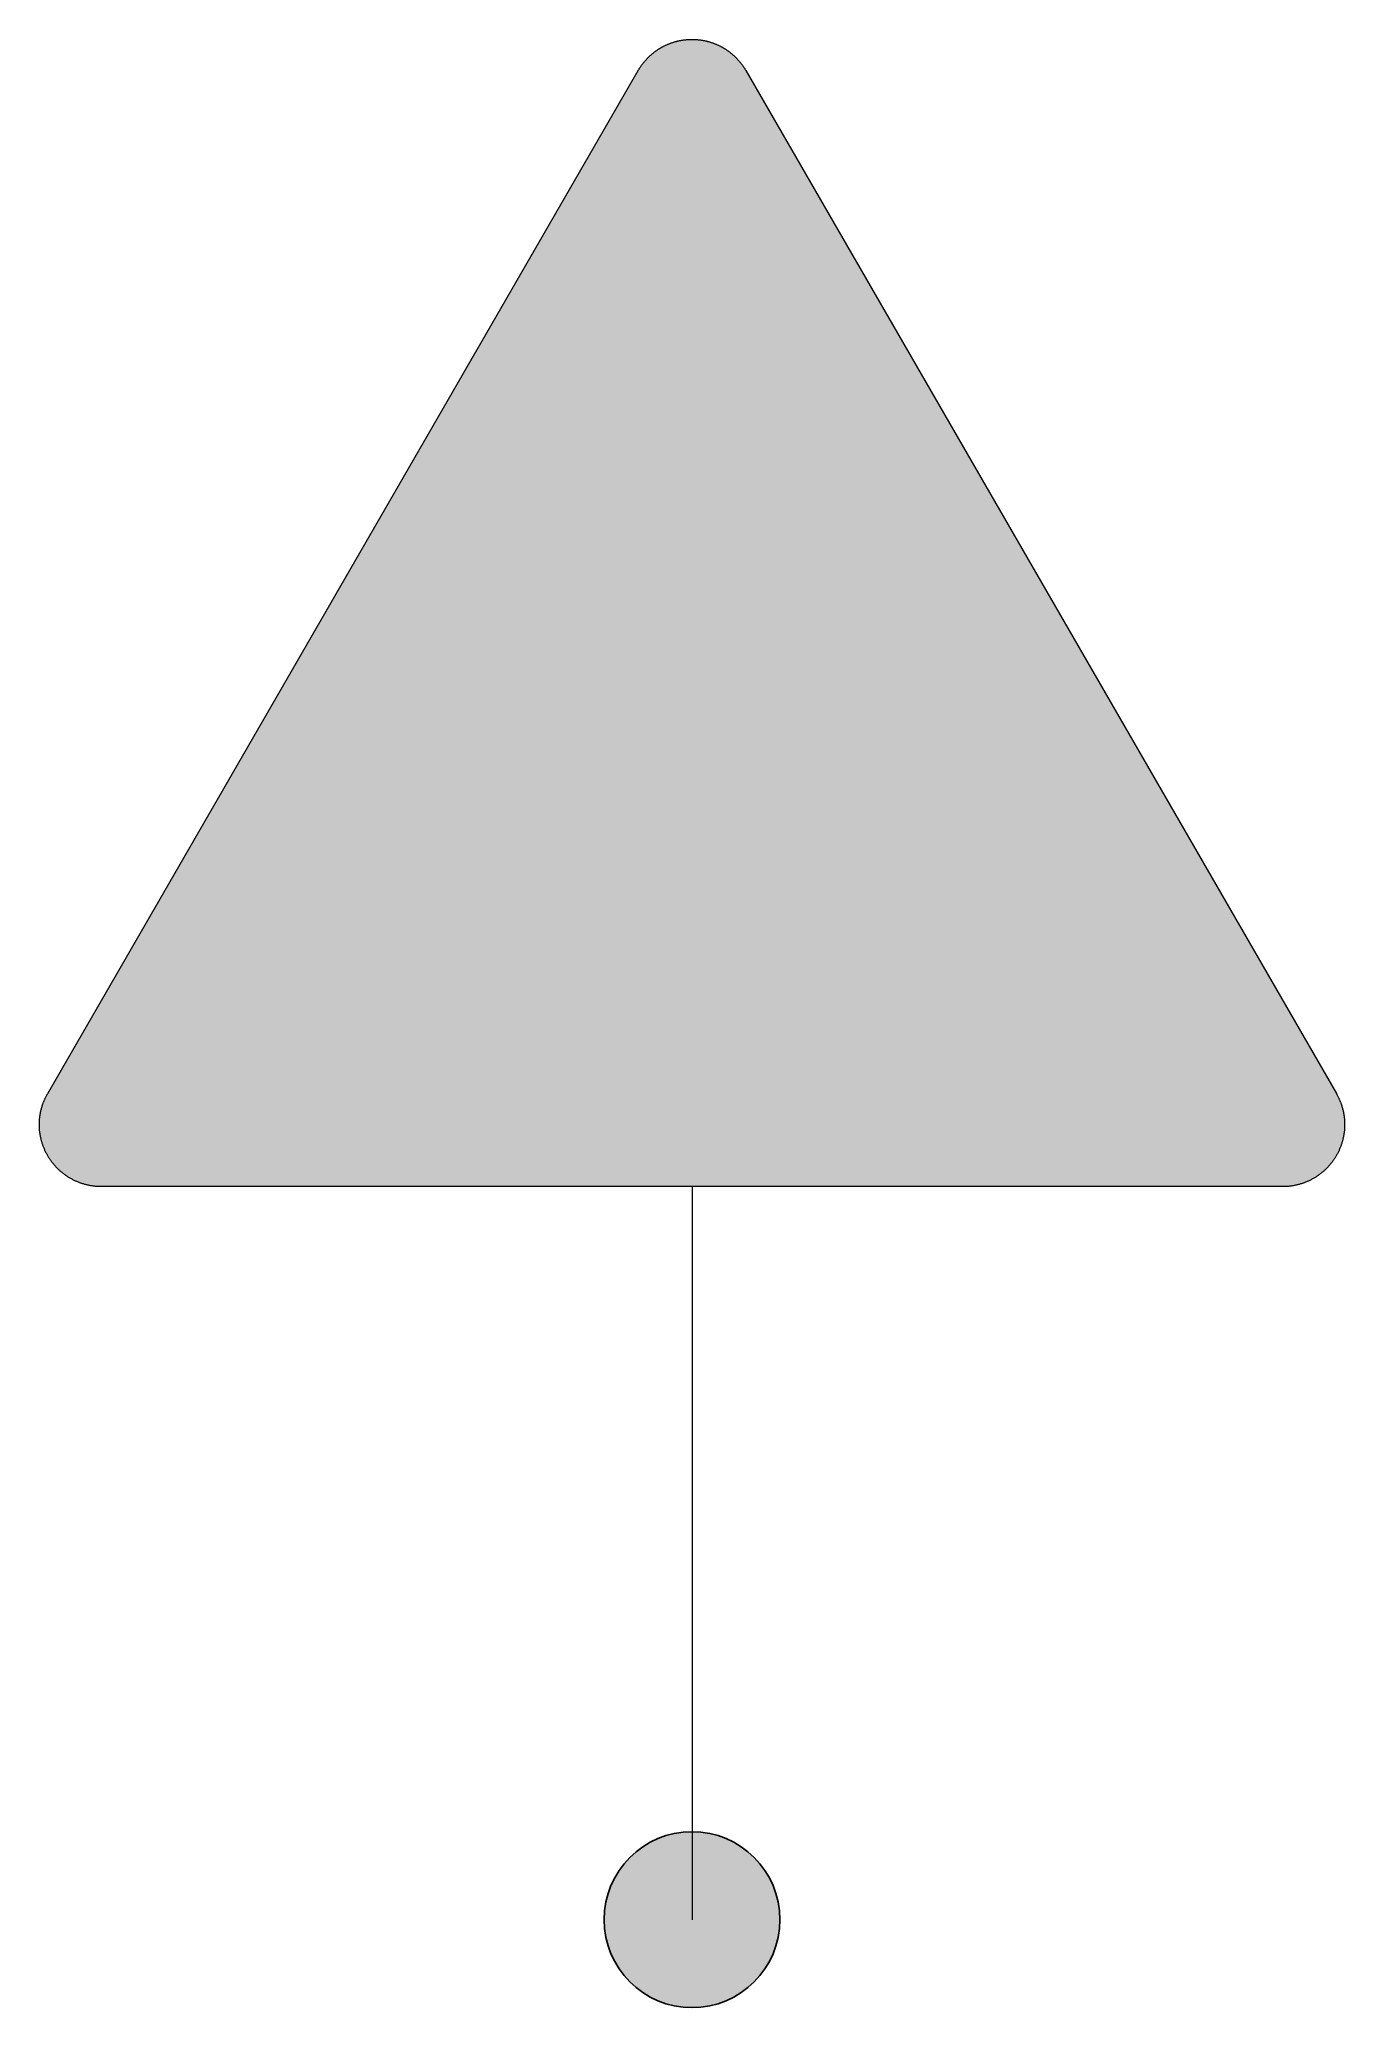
# Model space of a CAD drawing. Header units: metres. Extents: x -4.5 to 4.5, y -0.6 to 12.8.
import ezdxf

# ---------------------------------------------------------------- set-up
doc = ezdxf.new("R2010")
doc.units = ezdxf.units.M

msp = doc.modelspace()

# ---------------------------------------------------------------- hatches: boundary and pattern name
at = {"lineweight": 5, "true_color": 0xf1f0eb}
msp.add_hatch(color=7, dxfattribs=at).paths.add_polyline_path([(-4.029261, 5.000027), (-4.034526, 5.000048), (-4.039785, 5.000126), (-4.045041, 5.000279), (-4.0503, 5.000507), (-4.055481, 5.00081), (-4.06074, 5.001191), (-4.065921, 5.001572), (-4.071102, 5.002031), (-4.076283, 5.00264), (-4.081467, 5.003249), (-4.086648, 5.003858), (-4.091829, 5.00462), (-4.096935, 5.00546), (-4.102041, 5.006297), (-4.107144, 5.007212), (-4.11225, 5.008202), (-4.117356, 5.00927), (-4.122384, 5.010335), (-4.127415, 5.011556), (-4.132443, 5.012774), (-4.137474, 5.01407), (-4.142502, 5.015441), (-4.147455, 5.016812), (-4.152408, 5.018261), (-4.157361, 5.01986), (-4.162239, 5.021384), (-4.167114, 5.023061), (-4.171992, 5.024813), (-4.176867, 5.026568), (-4.18167, 5.028395), (-4.18647, 5.0303), (-4.19127, 5.032205), (-4.195995, 5.034263), (-4.200795, 5.036321), (-4.205442, 5.038379), (-4.210167, 5.040587), (-4.214817, 5.042798), (-4.219464, 5.045084), (-4.224036, 5.047445), (-4.228608, 5.049884), (-4.23318, 5.052323), (-4.237677, 5.054837), (-4.242171, 5.057429), (-4.24659, 5.060096), (-4.251012, 5.062763), (-4.255431, 5.065505), (-4.259775, 5.068247), (-4.264116, 5.071145), (-4.26846, 5.07404), (-4.272729, 5.07701), (-4.27692, 5.079983), (-4.281111, 5.083106), (-4.285302, 5.086232), (-4.289415, 5.089355), (-4.293531, 5.092631), (-4.297569, 5.09591), (-4.301607, 5.099186), (-4.30557, 5.102615), (-4.309533, 5.106044), (-4.313418, 5.109548), (-4.317228, 5.113055), (-4.321116, 5.116634), (-4.324848, 5.120294), (-4.328583, 5.124026), (-4.332315, 5.127761), (-4.335975, 5.131571), (-4.339554, 5.135381), (-4.343061, 5.139191), (-4.346565, 5.143154), (-4.349994, 5.147039), (-4.353423, 5.151077), (-4.356699, 5.15504), (-4.360053, 5.159078), (-4.363254, 5.163194), (-4.366455, 5.167307), (-4.369578, 5.171498), (-4.372626, 5.175689), (-4.375599, 5.179958), (-4.378569, 5.184149), (-4.381464, 5.188493), (-4.384362, 5.192834), (-4.387104, 5.197178), (-4.389846, 5.201597), (-4.392591, 5.206019), (-4.39518, 5.210438), (-4.397772, 5.214932), (-4.400286, 5.219429), (-4.402725, 5.224001), (-4.405164, 5.228573), (-4.407525, 5.233145), (-4.409811, 5.237792), (-4.412022, 5.242442), (-4.41423, 5.247167), (-4.416366, 5.251814), (-4.418421, 5.256614), (-4.420404, 5.261339), (-4.422384, 5.266139), (-4.424214, 5.270939), (-4.426041, 5.275742), (-4.427871, 5.280617), (-4.429548, 5.285495), (-4.431225, 5.29037), (-4.432824, 5.295248), (-4.434348, 5.300201), (-4.435797, 5.305154), (-4.437243, 5.310182), (-4.438539, 5.315135), (-4.439835, 5.320166), (-4.441131, 5.325194), (-4.442274, 5.330225), (-4.443339, 5.335253), (-4.444407, 5.340359), (-4.445397, 5.345465), (-4.446312, 5.350568), (-4.447227, 5.355674), (-4.447989, 5.360855), (-4.448751, 5.365961), (-4.449435, 5.371142), (-4.450044, 5.376326), (-4.450578, 5.381507), (-4.451037, 5.386688), (-4.451493, 5.391869), (-4.451799, 5.397128), (-4.452102, 5.402309), (-4.45233, 5.407568), (-4.452483, 5.412824), (-4.452636, 5.418083), (-4.452636, 5.423339), (-4.452636, 5.426768), (-4.452561, 5.430275), (-4.452483, 5.433779), (-4.452408, 5.437208), (-4.452255, 5.440715), (-4.452102, 5.444219), (-4.451949, 5.447648), (-4.451721, 5.451152), (-4.451493, 5.454581), (-4.451187, 5.45801), (-4.450884, 5.461517), (-4.450578, 5.464946), (-4.450197, 5.468375), (-4.449816, 5.471804), (-4.449435, 5.475308), (-4.448979, 5.478737), (-4.44852, 5.482166), (-4.448064, 5.485595), (-4.44753, 5.488949), (-4.446921, 5.492378), (-4.446387, 5.495807), (-4.445778, 5.499236), (-4.445169, 5.502587), (-4.444482, 5.506016), (-4.443798, 5.50937), (-4.443036, 5.512799), (-4.442349, 5.516153), (-4.441587, 5.519504), (-4.44075, 5.522858), (-4.43991, 5.526209), (-4.439073, 5.529563), (-4.438158, 5.532917), (-4.437321, 5.536268), (-4.436328, 5.539544), (-4.435416, 5.542898), (-4.434423, 5.546174), (-4.433358, 5.549528), (-4.432368, 5.552804), (-4.4313, 5.55608), (-4.430157, 5.559356), (-4.429014, 5.562635), (-4.427871, 5.565833), (-4.426728, 5.569112), (-4.42551, 5.572388), (-4.424289, 5.575589), (-4.422993, 5.578787), (-4.421775, 5.582066), (-4.420404, 5.585264), (-4.419108, 5.58839), (-4.417737, 5.591591), (-4.416366, 5.594789), (-4.414917, 5.597915), (-4.413468, 5.601116), (-4.412022, 5.604239), (-4.410498, 5.607362), (-4.408974, 5.610488), (-4.40745, 5.613611), (-4.405848, 5.616659), (-4.404249, 5.619785), (-4.40265, 5.622833), (-4.400973, 5.625881), (-4.399371, 5.628929), (-4.397619, 5.631977), (-4.395942, 5.635025), (-0.366591, 12.613952), (-0.364887, 12.616925), (-0.363135, 12.619898), (-0.361305, 12.622868), (-0.359478, 12.625841), (-0.357648, 12.628811), (-0.355743, 12.631709), (-0.353838, 12.634604), (-0.351933, 12.637499), (-0.350028, 12.640394), (-0.348048, 12.643214), (-0.346065, 12.646109), (-0.344085, 12.648929), (-0.342027, 12.651749), (-0.339969, 12.654491), (-0.337911, 12.657311), (-0.335778, 12.660053), (-0.333645, 12.662798), (-0.331512, 12.665465), (-0.329379, 12.668207), (-0.327168, 12.670874), (-0.324957, 12.673541), (-0.322749, 12.676208), (-0.320538, 12.6788), (-0.318252, 12.681389), (-0.315966, 12.683981), (-0.31368, 12.686573), (-0.311319, 12.689087), (-0.308955, 12.691676), (-0.306594, 12.694115), (-0.304233, 12.696629), (-0.301794, 12.699146), (-0.299355, 12.701582), (-0.296916, 12.704021), (-0.294402, 12.706385), (-0.291963, 12.708821), (-0.289449, 12.711185), (-0.286935, 12.713546), (-0.284343, 12.715832), (-0.281754, 12.718196), (-0.279237, 12.720482), (-0.27657, 12.72269), (-0.273981, 12.724976), (-0.271314, 12.727187), (-0.268647, 12.729395), (-0.26598, 12.731606), (-0.263313, 12.733739), (-0.260568, 12.735872), (-0.257826, 12.738008), (-0.255084, 12.740141), (-0.252339, 12.742199), (-0.249519, 12.744254), (-0.246702, 12.746237), (-0.243882, 12.748295), (-0.241062, 12.750275), (-0.238167, 12.752255), (-0.235272, 12.75416), (-0.232374, 12.756065), (-0.229479, 12.75797), (-0.226584, 12.759875), (-0.223611, 12.761705), (-0.220641, 12.763535), (-0.217668, 12.765287), (-0.214698, 12.767114), (-0.211725, 12.768869), (-0.208677, 12.770543), (-0.205629, 12.772298), (-0.202581, 12.773972), (-0.199533, 12.775574), (-0.196485, 12.777251), (-0.193362, 12.77885), (-0.190236, 12.780374), (-0.187188, 12.781973), (-0.184065, 12.783497), (-0.180939, 12.784946), (-0.177741, 12.78647), (-0.174615, 12.787841), (-0.171492, 12.78929), (-0.168291, 12.790661), (-0.16509, 12.792032), (-0.161889, 12.793403), (-0.158691, 12.794699), (-0.15549, 12.795995), (-0.152289, 12.797213), (-0.149013, 12.798434), (-0.145812, 12.799652), (-0.142536, 12.800873), (-0.13926, 12.802016), (-0.135981, 12.803081), (-0.132705, 12.804224), (-0.129429, 12.805292), (-0.126153, 12.806357), (-0.122877, 12.80735), (-0.119523, 12.80834), (-0.116247, 12.80933), (-0.112893, 12.810245), (-0.109542, 12.81116), (-0.106263, 12.811997), (-0.102912, 12.812912), (-0.099558, 12.813674), (-0.096207, 12.814511), (-0.092778, 12.815273), (-0.089424, 12.816035), (-0.08607, 12.816722), (-0.082641, 12.817406), (-0.07929, 12.818093), (-0.075861, 12.818702), (-0.072507, 12.819311), (-0.069078, 12.819923), (-0.065649, 12.820454), (-0.06222, 12.820988), (-0.058791, 12.821447), (-0.055362, 12.821903), (-0.051933, 12.822359), (-0.048504, 12.822818), (-0.045075, 12.823199), (-0.041646, 12.823502), (-0.038142, 12.823883), (-0.034713, 12.824189), (-0.031284, 12.824417), (-0.027777, 12.824645), (-0.024348, 12.824876), (-0.020844, 12.825026), (-0.017415, 12.825257), (-0.013911, 12.825332), (-0.010482, 12.825485), (-0.006975, 12.82556), (-0.003471, 12.82556), (-0.000042, 12.82556), (0.003465, 12.82556), (0.006969, 12.82556), (0.010398, 12.825485), (0.013902, 12.825332), (0.017409, 12.825257), (0.020838, 12.825026), (0.024342, 12.824876), (0.027771, 12.824645), (0.0312, 12.824417), (0.034707, 12.824189), (0.038136, 12.823883), (0.041565, 12.823502), (0.045069, 12.823199), (0.048498, 12.822818), (0.051927, 12.822359), (0.055356, 12.821903), (0.058785, 12.821447), (0.062214, 12.820988), (0.065643, 12.820454), (0.069072, 12.819923), (0.072426, 12.819311), (0.075855, 12.818702), (0.079284, 12.818093), (0.082635, 12.817406), (0.086064, 12.816722), (0.089418, 12.816035), (0.092769, 12.815273), (0.096123, 12.814511), (0.099477, 12.813674), (0.102828, 12.812912), (0.106182, 12.811997), (0.109533, 12.81116), (0.112887, 12.810245), (0.116241, 12.80933), (0.119517, 12.80834), (0.122868, 12.80735), (0.126147, 12.806357), (0.129423, 12.805292), (0.132699, 12.804224), (0.135975, 12.803081), (0.139251, 12.802016), (0.14253, 12.800873), (0.145728, 12.799652), (0.149007, 12.798434), (0.152205, 12.797213), (0.155484, 12.795995), (0.158682, 12.794699), (0.161883, 12.793403), (0.165084, 12.792032), (0.168207, 12.790661), (0.171408, 12.78929), (0.174609, 12.787841), (0.177732, 12.78647), (0.180858, 12.784946), (0.183981, 12.783497), (0.187107, 12.781973), (0.19023, 12.780374), (0.193353, 12.77885), (0.196401, 12.777251), (0.199449, 12.775574), (0.202575, 12.773972), (0.205623, 12.772298), (0.208593, 12.770543), (0.211641, 12.768869), (0.214689, 12.767114), (0.217662, 12.765287), (0.220635, 12.763535), (0.223605, 12.761705), (0.2265, 12.759875), (0.229473, 12.75797), (0.232368, 12.756065), (0.235263, 12.75416), (0.238161, 12.752255), (0.240978, 12.750275), (0.243876, 12.748295), (0.246693, 12.746237), (0.249438, 12.744254), (0.252258, 12.742199), (0.255, 12.740141), (0.25782, 12.738008), (0.260562, 12.735872), (0.263229, 12.733739), (0.265974, 12.731606), (0.268641, 12.729395), (0.271308, 12.727187), (0.273897, 12.724976), (0.276564, 12.72269), (0.279156, 12.720482), (0.281745, 12.718196), (0.284337, 12.715832), (0.286851, 12.713546), (0.289443, 12.711185), (0.291957, 12.708821), (0.294396, 12.706385), (0.29691, 12.704021), (0.299349, 12.701582), (0.301788, 12.699146), (0.304149, 12.696629), (0.306588, 12.694115), (0.308949, 12.691676), (0.311313, 12.689087), (0.313599, 12.686573), (0.31596, 12.683981), (0.318246, 12.681389), (0.320457, 12.6788), (0.322743, 12.676208), (0.324951, 12.673541), (0.327162, 12.670874), (0.32937, 12.668207), (0.331506, 12.665465), (0.333639, 12.662798), (0.335772, 12.660053), (0.337905, 12.657311), (0.339963, 12.654491), (0.342021, 12.651749), (0.344001, 12.648929), (0.346059, 12.646109), (0.348039, 12.643214), (0.349944, 12.640394), (0.351927, 12.637499), (0.353832, 12.634604), (0.355737, 12.631709), (0.357564, 12.628811), (0.359469, 12.625841), (0.361299, 12.622868), (0.363051, 12.619898), (0.364881, 12.616925), (0.366558, 12.613877), (4.395909, 5.635025), (4.397613, 5.631977), (4.39929, 5.628929), (4.400967, 5.625881), (4.402641, 5.622833), (4.404243, 5.619785), (4.405842, 5.616659), (4.407444, 5.613611), (4.408968, 5.610488), (4.410492, 5.607362), (4.412016, 5.604239), (4.413462, 5.601116), (4.414911, 5.597915), (4.416282, 5.594789), (4.417731, 5.591591), (4.419102, 5.58839), (4.420398, 5.585264), (4.421691, 5.582066), (4.422987, 5.578787), (4.424283, 5.575589), (4.425501, 5.572388), (4.426722, 5.569112), (4.427865, 5.565833), (4.429008, 5.562635), (4.430151, 5.559356), (4.431216, 5.55608), (4.432284, 5.552804), (4.433352, 5.549528), (4.434342, 5.546174), (4.435332, 5.542898), (4.436322, 5.539544), (4.437237, 5.536268), (4.438152, 5.532917), (4.439067, 5.529563), (4.439904, 5.526209), (4.440741, 5.522858), (4.441503, 5.519504), (4.442265, 5.516153), (4.443027, 5.512799), (4.443714, 5.50937), (4.444476, 5.506016), (4.445085, 5.502587), (4.445772, 5.499236), (4.446306, 5.495807), (4.446915, 5.492378), (4.447449, 5.488949), (4.44798, 5.485595), (4.448514, 5.482166), (4.448973, 5.478737), (4.449354, 5.475308), (4.44981, 5.471804), (4.450191, 5.468375), (4.450572, 5.464946), (4.450878, 5.461517), (4.451181, 5.45801), (4.451409, 5.454581), (4.45164, 5.451152), (4.451868, 5.447648), (4.452096, 5.444219), (4.452249, 5.440715), (4.452324, 5.437208), (4.452477, 5.433779), (4.452552, 5.430275), (4.452552, 5.426768), (4.452552, 5.423339), (4.452552, 5.418083), (4.452477, 5.412824), (4.452324, 5.407568), (4.452096, 5.402309), (4.45179, 5.397128), (4.451409, 5.391869), (4.451028, 5.386688), (4.450497, 5.381507), (4.449963, 5.376326), (4.449354, 5.371142), (4.448667, 5.365961), (4.44798, 5.360855), (4.447143, 5.355674), (4.446306, 5.350568), (4.445391, 5.345465), (4.444401, 5.340359), (4.443333, 5.335253), (4.44219, 5.330225), (4.441047, 5.325194), (4.439829, 5.320166), (4.438533, 5.315135), (4.437162, 5.310182), (4.435788, 5.305154), (4.434264, 5.300201), (4.43274, 5.295248), (4.431141, 5.29037), (4.429542, 5.285495), (4.427787, 5.280617), (4.426035, 5.275742), (4.424208, 5.270939), (4.422303, 5.266139), (4.420398, 5.261339), (4.41834, 5.256614), (4.416282, 5.251814), (4.414149, 5.247167), (4.412016, 5.242442), (4.40973, 5.237792), (4.407444, 5.233145), (4.405158, 5.228573), (4.402719, 5.224001), (4.40028, 5.219429), (4.397766, 5.214932), (4.395174, 5.210438), (4.392507, 5.206019), (4.38984, 5.201597), (4.387098, 5.197178), (4.384278, 5.192834), (4.381458, 5.188493), (4.378563, 5.184149), (4.37559, 5.179958), (4.37262, 5.175689), (4.369494, 5.171498), (4.366371, 5.167307), (4.363248, 5.163194), (4.359969, 5.159078), (4.356693, 5.15504), (4.353417, 5.151077), (4.349988, 5.147039), (4.346559, 5.143154), (4.343055, 5.139191), (4.339548, 5.135381), (4.335966, 5.131571), (4.332309, 5.127761), (4.328577, 5.124026), (4.324842, 5.120294), (4.321107, 5.116634), (4.317222, 5.113055), (4.313412, 5.109548), (4.309449, 5.106044), (4.305564, 5.102615), (4.301526, 5.099186), (4.297563, 5.09591), (4.293525, 5.092631), (4.289409, 5.089355), (4.285293, 5.086232), (4.281102, 5.083106), (4.276911, 5.079983), (4.272645, 5.07701), (4.268379, 5.07404), (4.26411, 5.071145), (4.259766, 5.068247), (4.255425, 5.065505), (4.251003, 5.062763), (4.246584, 5.060096), (4.242165, 5.057429), (4.237668, 5.054837), (4.233174, 5.052323), (4.228602, 5.049884), (4.22403, 5.047445), (4.21938, 5.045084), (4.214808, 5.042798), (4.210161, 5.040587), (4.205436, 5.038379), (4.200711, 5.036321), (4.195989, 5.034263), (4.191264, 5.032205), (4.186464, 5.0303), (4.181661, 5.028395), (4.176861, 5.026568), (4.171986, 5.024813), (4.167108, 5.023061), (4.16223, 5.021384), (4.157277, 5.01986), (4.152402, 5.018261), (4.147449, 5.016812), (4.142418, 5.015441), (4.137465, 5.01407), (4.132437, 5.012774), (4.127409, 5.011556), (4.122378, 5.010335), (4.117272, 5.00927), (4.112244, 5.008202), (4.107138, 5.007212), (4.102032, 5.006297), (4.096929, 5.00546), (4.091745, 5.00462), (4.086642, 5.003858), (4.081458, 5.003249), (4.076277, 5.00264), (4.071096, 5.002031), (4.065915, 5.001572), (4.060656, 5.001191), (4.055475, 5.00081), (4.050216, 5.000507), (4.045035, 5.000279), (4.039779, 5.000126), (4.03452, 5.000048), (4.029261, 4.999973)])
at = {"lineweight": 5, "true_color": 0xac3020}
h = msp.add_hatch(color=24, dxfattribs=at)
h.paths.add_polyline_path([(-4.029261, 5.158775), (-4.036128, 5.15885), (-4.042908, 5.159078), (-4.049613, 5.159537), (-4.056321, 5.160068), (-4.063026, 5.16083), (-4.069578, 5.161823), (-4.076133, 5.162888), (-4.08261, 5.164109), (-4.089009, 5.16548), (-4.095411, 5.167079), (-4.101735, 5.168756), (-4.107984, 5.170661), (-4.114155, 5.172641), (-4.120251, 5.174777), (-4.126272, 5.177063), (-4.13229, 5.179499), (-4.138158, 5.182091), (-4.144026, 5.184833), (-4.149741, 5.187653), (-4.155381, 5.190701), (-4.161018, 5.193827), (-4.166505, 5.197025), (-4.171914, 5.200454), (-4.177248, 5.203961), (-4.182432, 5.207543), (-4.187613, 5.211275), (-4.192641, 5.215163), (-4.197594, 5.219201), (-4.202472, 5.223239), (-4.207197, 5.227505), (-4.211844, 5.231774), (-4.216341, 5.236268), (-4.220835, 5.240765), (-4.225104, 5.245412), (-4.22937, 5.250215), (-4.233486, 5.255015), (-4.237446, 5.259968), (-4.241334, 5.264996), (-4.245066, 5.270177), (-4.248648, 5.275436), (-4.252155, 5.280695), (-4.255584, 5.286104), (-4.258782, 5.291666), (-4.261908, 5.297228), (-4.264956, 5.302868), (-4.267776, 5.308658), (-4.270518, 5.314451), (-4.27311, 5.320319), (-4.275546, 5.326337), (-4.277832, 5.332358), (-4.279968, 5.338454), (-4.281948, 5.344625), (-4.283853, 5.350874), (-4.28553, 5.357198), (-4.287129, 5.3636), (-4.2885, 5.369999), (-4.289721, 5.376476), (-4.290864, 5.383031), (-4.291779, 5.389661), (-4.292541, 5.396288), (-4.293072, 5.402996), (-4.293531, 5.409701), (-4.293759, 5.416481), (-4.293912, 5.423339), (-4.293834, 5.425475), (-4.293834, 5.427683), (-4.293834, 5.429816), (-4.293759, 5.432027), (-4.293684, 5.43416), (-4.293531, 5.436371), (-4.293453, 5.438504), (-4.293303, 5.440715), (-4.29315, 5.442848), (-4.292997, 5.445056), (-4.292769, 5.447192), (-4.292616, 5.449325), (-4.292388, 5.451458), (-4.29216, 5.453669), (-4.291854, 5.455802), (-4.291626, 5.457935), (-4.29132, 5.460068), (-4.291017, 5.462201), (-4.290711, 5.464337), (-4.29033, 5.46647), (-4.289949, 5.468603), (-4.289568, 5.470736), (-4.289187, 5.472869), (-4.288806, 5.475005), (-4.28835, 5.477138), (-4.287891, 5.479196), (-4.287435, 5.481329), (-4.286976, 5.483462), (-4.286445, 5.48552), (-4.285911, 5.487653), (-4.285377, 5.489711), (-4.284843, 5.491769), (-4.284309, 5.493902), (-4.2837, 5.49596), (-4.283091, 5.498015), (-4.282482, 5.500073), (-4.281873, 5.502206), (-4.281186, 5.504264), (-4.280499, 5.506247), (-4.279815, 5.508302), (-4.279128, 5.51036), (-4.278444, 5.512418), (-4.277682, 5.514476), (-4.27692, 5.516456), (-4.276158, 5.518514), (-4.275396, 5.520494), (-4.274556, 5.522477), (-4.273719, 5.524535), (-4.272879, 5.526515), (-4.272042, 5.528495), (-4.271205, 5.530478), (-4.27029, 5.532458), (-4.269375, 5.534441), (-4.26846, 5.536346), (-4.267545, 5.538326), (-4.266633, 5.540306), (-4.26564, 5.542211), (-4.26465, 5.544194), (-4.26366, 5.546099), (-4.26267, 5.548004), (-4.261602, 5.549909), (-4.260537, 5.551814), (-4.259469, 5.553719), (-4.258401, 5.555624), (-0.229092, 12.534575), (-0.22689, 12.538364), (-0.224604, 12.542096), (-0.22224, 12.545831), (-0.219801, 12.549488), (-0.217365, 12.553145), (-0.214773, 12.556727), (-0.212259, 12.560231), (-0.209592, 12.563738), (-0.206925, 12.567167), (-0.20418, 12.570518), (-0.201363, 12.573872), (-0.198543, 12.577148), (-0.195648, 12.580349), (-0.192675, 12.58355), (-0.189702, 12.586673), (-0.186654, 12.589721), (-0.183606, 12.592769), (-0.180483, 12.595742), (-0.177282, 12.598637), (-0.174081, 12.601457), (-0.170805, 12.604277), (-0.167529, 12.607019), (-0.164175, 12.609761), (-0.160824, 12.612353), (-0.157395, 12.614945), (-0.153888, 12.617459), (-0.150384, 12.619898), (-0.14688, 12.622334), (-0.143298, 12.624698), (-0.139641, 12.626984), (-0.135981, 12.629192), (-0.132324, 12.631403), (-0.128592, 12.633461), (-0.124782, 12.635519), (-0.121047, 12.637499), (-0.117162, 12.639479), (-0.113352, 12.641309), (-0.109464, 12.643139), (-0.105501, 12.644891), (-0.101616, 12.646568), (-0.097578, 12.648167), (-0.093615, 12.649691), (-0.089577, 12.651215), (-0.085539, 12.652664), (-0.081423, 12.653957), (-0.077307, 12.655253), (-0.073194, 12.656474), (-0.069078, 12.657692), (-0.064887, 12.65876), (-0.060696, 12.659825), (-0.05643, 12.66074), (-0.052239, 12.661655), (-0.04797, 12.662492), (-0.043704, 12.663179), (-0.03936, 12.663863), (-0.035094, 12.664475), (-0.03075, 12.665006), (-0.026406, 12.66554), (-0.021987, 12.665921), (-0.017643, 12.666227), (-0.013224, 12.66653), (-0.00888, 12.666683), (-0.004461, 12.666761), (-0.000042, 12.666836), (0.004377, 12.666761), (0.008799, 12.666683), (0.013218, 12.66653), (0.017637, 12.666227), (0.021981, 12.665921), (0.026325, 12.66554), (0.030666, 12.665006), (0.03501, 12.664475), (0.039354, 12.663863), (0.04362, 12.663179), (0.047889, 12.662492), (0.052155, 12.661655), (0.056424, 12.66074), (0.060615, 12.659825), (0.064881, 12.65876), (0.068997, 12.657692), (0.073188, 12.656474), (0.077301, 12.655253), (0.081417, 12.653957), (0.08553, 12.652664), (0.089571, 12.651215), (0.093609, 12.649691), (0.097572, 12.648167), (0.101532, 12.646568), (0.105495, 12.644891), (0.109458, 12.643139), (0.113343, 12.641309), (0.117153, 12.639479), (0.120963, 12.637499), (0.124773, 12.635519), (0.128583, 12.633461), (0.132243, 12.631403), (0.135975, 12.629192), (0.139632, 12.626984), (0.143214, 12.624698), (0.146796, 12.622334), (0.150378, 12.619898), (0.153882, 12.617459), (0.157311, 12.614945), (0.16074, 12.612353), (0.164169, 12.609761), (0.167523, 12.607019), (0.170799, 12.604277), (0.174075, 12.601457), (0.177276, 12.598637), (0.180477, 12.595742), (0.1836, 12.592769), (0.186648, 12.589721), (0.189696, 12.586673), (0.192669, 12.58355), (0.195639, 12.580349), (0.198537, 12.577148), (0.201354, 12.573872), (0.204174, 12.570518), (0.206919, 12.567167), (0.209586, 12.563738), (0.212253, 12.560231), (0.214842, 12.556727), (0.217356, 12.553145), (0.219795, 12.549488), (0.222234, 12.545831), (0.224595, 12.542096), (0.226881, 12.538364), (0.229167, 12.534554), (4.258443, 5.555651), (4.259463, 5.553719), (4.260528, 5.551814), (4.261596, 5.549909), (4.262664, 5.548004), (4.263654, 5.546099), (4.264644, 5.544194), (4.265634, 5.542211), (4.266549, 5.540306), (4.267539, 5.538326), (4.268454, 5.536346), (4.269369, 5.534441), (4.270284, 5.532458), (4.271196, 5.530478), (4.272036, 5.528495), (4.272873, 5.526515), (4.273713, 5.524535), (4.27455, 5.522477), (4.275312, 5.520494), (4.276149, 5.518514), (4.276911, 5.516456), (4.277673, 5.514476), (4.27836, 5.512418), (4.279122, 5.51036), (4.279809, 5.508302), (4.280493, 5.506247), (4.28118, 5.504264), (4.281789, 5.502206), (4.282476, 5.500073), (4.283085, 5.498015), (4.283694, 5.49596), (4.284228, 5.493902), (4.284837, 5.491769), (4.285371, 5.489711), (4.285905, 5.487653), (4.286436, 5.48552), (4.286895, 5.483462), (4.287429, 5.481329), (4.287885, 5.479196), (4.288341, 5.477138), (4.288722, 5.475005), (4.289181, 5.472869), (4.289562, 5.470736), (4.289943, 5.468603), (4.290324, 5.46647), (4.290627, 5.464337), (4.290933, 5.462201), (4.291239, 5.460068), (4.291542, 5.457935), (4.291848, 5.455802), (4.292076, 5.453669), (4.292304, 5.451458), (4.292532, 5.449325), (4.292763, 5.447192), (4.292913, 5.445056), (4.293144, 5.442848), (4.293294, 5.440715), (4.293372, 5.438504), (4.293525, 5.436371), (4.2936, 5.43416), (4.293675, 5.432027), (4.293753, 5.429816), (4.293828, 5.427683), (4.293828, 5.425475), (4.293828, 5.423339), (4.293753, 5.416481), (4.293525, 5.409701), (4.293066, 5.402996), (4.292457, 5.396288), (4.291695, 5.389661), (4.29078, 5.383031), (4.289715, 5.376476), (4.288494, 5.369999), (4.287048, 5.3636), (4.285524, 5.357198), (4.283769, 5.350874), (4.281942, 5.344625), (4.279959, 5.338454), (4.277751, 5.332358), (4.275465, 5.326337), (4.273026, 5.320319), (4.270434, 5.314451), (4.267767, 5.308658), (4.264872, 5.302868), (4.261902, 5.297228), (4.258776, 5.291666), (4.2555, 5.286104), (4.252146, 5.280695), (4.248642, 5.275436), (4.24506, 5.270177), (4.24125, 5.264996), (4.23744, 5.259968), (4.233402, 5.255015), (4.229286, 5.250215), (4.225095, 5.245412), (4.220754, 5.240765), (4.216332, 5.236268), (4.211838, 5.231774), (4.207188, 5.227505), (4.202388, 5.223239), (4.197588, 5.219201), (4.192635, 5.215163), (4.187529, 5.211275), (4.182423, 5.207543), (4.177167, 5.203961), (4.171833, 5.200454), (4.166421, 5.197025), (4.160937, 5.193827), (4.155372, 5.190701), (4.149735, 5.187653), (4.143942, 5.184833), (4.138152, 5.182091), (4.132284, 5.179499), (4.126266, 5.177063), (4.120245, 5.174777), (4.114149, 5.172641), (4.107978, 5.170661), (4.101729, 5.168756), (4.095405, 5.167079), (4.089003, 5.16548), (4.082601, 5.164109), (4.076124, 5.162888), (4.069572, 5.161823), (4.062942, 5.16083), (4.056312, 5.160068), (4.049607, 5.159537), (4.042902, 5.159078), (4.036119, 5.15885), (4.029261, 5.158775)])
h.paths.add_polyline_path([(-3.11268, 5.952527), (0.000015, 11.34395), (3.112755, 5.952527)], flags=16)
at = {"lineweight": 5, "true_color": 0x2a292a}
h = msp.add_hatch(color=250, dxfattribs=at)
h.paths.add_polyline_path([(1.007667, 8.90552), (1.007667, 8.932433), (1.144668, 8.932433), (1.144668, 6.111275), (1.007667, 6.111275), (1.007667, 8.792372), (0.784377, 7.962608), (-1.520883, 7.015568), (-1.523433, 7.014626), (-1.5261, 7.013864), (-1.528767, 7.01333), (-1.531584, 7.013024), (-1.534482, 7.012796), (-1.537452, 7.012871), (-1.5405, 7.013102), (-1.543626, 7.013483), (-1.546824, 7.014014), (-1.550103, 7.014776), (-1.553532, 7.015769), (-1.556961, 7.016834), (-1.56039, 7.01813), (-1.563969, 7.019579), (-1.567629, 7.021253), (-1.571286, 7.023008), (-1.575096, 7.024988), (-1.578906, 7.027121), (-1.582791, 7.029407), (-1.586679, 7.031846), (-1.590717, 7.034438), (-1.594755, 7.03718), (-1.598793, 7.040153), (-1.602984, 7.043201), (-1.607175, 7.046399), (-1.611366, 7.049753), (-1.615635, 7.053335), (-1.619976, 7.056992), (-1.62432, 7.060802), (-1.628664, 7.064687), (-1.633083, 7.068803), (-1.63758, 7.073069), (-1.641999, 7.077413), (-1.646571, 7.08191), (-1.651068, 7.086557), (-1.65564, 7.091282), (-1.660212, 7.09616), (-1.664859, 7.101188), (-1.669431, 7.106294), (-1.674078, 7.111628), (-1.678728, 7.116962), (-1.683375, 7.122449), (-1.6881, 7.128086), (-1.692747, 7.133801), (-1.697472, 7.139669), (-1.702197, 7.145612), (-1.706844, 7.151708), (-1.711569, 7.157882), (-1.716294, 7.164128), (-1.720941, 7.17053), (-1.725666, 7.177007), (-1.730316, 7.183637), (-1.735038, 7.190342), (-1.739688, 7.197125), (-1.744335, 7.203983), (-1.748985, 7.210916), (-1.753632, 7.218002), (-1.758204, 7.225166), (-1.762776, 7.232405), (-1.767348, 7.239719), (-1.77192, 7.247111), (-1.776417, 7.254578), (-1.780911, 7.262198), (-1.78533, 7.269818), (-1.789752, 7.277516), (-1.794018, 7.285136), (-1.798284, 7.292831), (-1.8024, 7.300451), (-1.806516, 7.308071), (-1.810476, 7.315616), (-1.814364, 7.323236), (-1.818174, 7.330703), (-1.821906, 7.338245), (-1.825488, 7.345715), (-1.82907, 7.353104), (-1.832499, 7.360496), (-1.835853, 7.367888), (-1.839129, 7.375202), (-1.84233, 7.382441), (-1.845378, 7.38968), (-1.848426, 7.396844), (-1.851321, 7.40393), (-1.854141, 7.411016), (-1.856808, 7.417952), (-1.859475, 7.424885), (-1.861989, 7.431743), (-1.864428, 7.438526), (-1.866789, 7.445306), (-1.869, 7.451936), (-1.871133, 7.458491), (-1.873191, 7.464968), (-1.875096, 7.471367), (-1.876923, 7.477691), (-1.878675, 7.48394), (-1.880352, 7.490114), (-1.881876, 7.49621), (-1.883325, 7.502153), (-1.884621, 7.508021), (-1.885839, 7.513811), (-1.886982, 7.519451), (-1.887972, 7.525013), (-1.888887, 7.5305), (-1.889724, 7.535834), (-1.890411, 7.54109), (-1.89102, 7.546196), (-1.891479, 7.551224), (-1.89186, 7.556102), (-1.892088, 7.560827), (-1.892241, 7.565474), (-1.892316, 7.569971), (-1.892241, 7.574315), (-1.892088, 7.578581), (-1.891782, 7.582697), (-1.891326, 7.586657), (-1.890867, 7.590467), (-1.890183, 7.594127), (-1.889421, 7.597631), (-1.888581, 7.600985), (-1.887591, 7.604261), (-1.886448, 7.607309), (-1.88523, 7.610204), (-1.883934, 7.612946), (-1.88241, 7.615538), (-1.880886, 7.617977), (-1.879134, 7.620263), (-1.877304, 7.622321), (-1.875399, 7.624226), (-1.873341, 7.625978), (0.099489, 9.148895)])
edge = h.paths.add_edge_path(flags=16)
edge.add_line((-1.844046, 7.583927), (-1.845528, 7.582925))
edge.add_line((-1.845528, 7.582925), (-1.846902, 7.581782))
edge.add_line((-1.846902, 7.581782), (-1.848195, 7.580486))
edge.add_line((-1.848195, 7.580486), (-1.849338, 7.579037))
edge.add_line((-1.849338, 7.579037), (-1.850406, 7.577438))
edge.add_line((-1.850406, 7.577438), (-1.851396, 7.575686))
edge.add_line((-1.851396, 7.575686), (-1.852236, 7.573781))
edge.add_line((-1.852236, 7.573781), (-1.852998, 7.571648))
edge.add_line((-1.852998, 7.571648), (-1.853607, 7.569437))
edge.add_line((-1.853607, 7.569437), (-1.854141, 7.567076))
edge.add_line((-1.854141, 7.567076), (-1.854597, 7.564637))
edge.add_line((-1.854597, 7.564637), (-1.854978, 7.56197))
edge.add_line((-1.854978, 7.56197), (-1.855206, 7.55915))
edge.add_line((-1.855206, 7.55915), (-1.855359, 7.556255))
edge.add_line((-1.855359, 7.556255), (-1.855359, 7.553207))
edge.add_line((-1.855359, 7.553207), (-1.855359, 7.550006))
edge.add_line((-1.855359, 7.550006), (-1.855206, 7.54673))
edge.add_line((-1.855206, 7.54673), (-1.854903, 7.543301))
edge.add_line((-1.854903, 7.543301), (-1.854597, 7.539719))
edge.add_line((-1.854597, 7.539719), (-1.854141, 7.536062))
edge.add_line((-1.854141, 7.536062), (-1.853607, 7.532252))
edge.add_line((-1.853607, 7.532252), (-1.852998, 7.528364))
edge.add_line((-1.852998, 7.528364), (-1.852311, 7.524326))
edge.add_line((-1.852311, 7.524326), (-1.851474, 7.520135))
edge.add_line((-1.851474, 7.520135), (-1.850634, 7.515869))
edge.add_line((-1.850634, 7.515869), (-1.849644, 7.511525))
edge.add_line((-1.849644, 7.511525), (-1.848576, 7.507106))
edge.add_line((-1.848576, 7.507106), (-1.847433, 7.502534))
edge.add_line((-1.847433, 7.502534), (-1.84614, 7.497809))
edge.add_line((-1.84614, 7.497809), (-1.844844, 7.493084))
edge.add_line((-1.844844, 7.493084), (-1.843395, 7.488209))
edge.add_line((-1.843395, 7.488209), (-1.841871, 7.483256))
edge.add_line((-1.841871, 7.483256), (-1.840272, 7.47815))
edge.add_line((-1.840272, 7.47815), (-1.838595, 7.473044))
edge.add_line((-1.838595, 7.473044), (-1.836843, 7.467785))
edge.add_line((-1.836843, 7.467785), (-1.835013, 7.462451))
edge.add_line((-1.835013, 7.462451), (-1.833108, 7.457117))
edge.add_line((-1.833108, 7.457117), (-1.83105, 7.451633))
edge.add_line((-1.83105, 7.451633), (-1.828995, 7.446068))
edge.add_line((-1.828995, 7.446068), (-1.826859, 7.440431))
edge.add_line((-1.826859, 7.440431), (-1.824573, 7.434716))
edge.add_line((-1.824573, 7.434716), (-1.822287, 7.428923))
edge.add_line((-1.822287, 7.428923), (-1.819851, 7.423133))
edge.add_line((-1.819851, 7.423133), (-1.817412, 7.41719))
edge.add_line((-1.817412, 7.41719), (-1.81482, 7.411247))
edge.add_line((-1.81482, 7.411247), (-1.812153, 7.405151))
edge.add_line((-1.812153, 7.405151), (-1.809486, 7.399055))
edge.add_line((-1.809486, 7.399055), (-1.806744, 7.392959))
edge.add_line((-1.806744, 7.392959), (-1.803849, 7.38671))
edge.add_line((-1.803849, 7.38671), (-1.800951, 7.380461))
edge.add_line((-1.800951, 7.380461), (-1.797903, 7.374137))
edge.add_line((-1.797903, 7.374137), (-1.794855, 7.367813))
edge.add_line((-1.794855, 7.367813), (-1.791732, 7.361411))
edge.add_line((-1.791732, 7.361411), (-1.788531, 7.354934))
edge.add_line((-1.788531, 7.354934), (-1.785255, 7.348457))
edge.add_line((-1.785255, 7.348457), (-1.781901, 7.34198))
edge.add_line((-1.781901, 7.34198), (-1.778472, 7.335428))
edge.add_line((-1.778472, 7.335428), (-1.774968, 7.328798))
edge.add_line((-1.774968, 7.328798), (-1.771464, 7.322168))
edge.add_line((-1.771464, 7.322168), (-1.767804, 7.315538))
edge.add_line((-1.767804, 7.315538), (-1.764147, 7.308833))
edge.add_line((-1.764147, 7.308833), (-1.760415, 7.302128))
edge.add_line((-1.760415, 7.302128), (-1.756605, 7.295423))
edge.add_line((-1.756605, 7.295423), (-1.752717, 7.28864))
edge.add_line((-1.752717, 7.28864), (-1.748832, 7.281935))
edge.add_line((-1.748832, 7.281935), (-1.744869, 7.275305))
edge.add_line((-1.744869, 7.275305), (-1.740984, 7.268675))
edge.add_line((-1.740984, 7.268675), (-1.737021, 7.262198))
edge.add_line((-1.737021, 7.262198), (-1.733058, 7.255721))
edge.add_line((-1.733058, 7.255721), (-1.729095, 7.249322))
edge.add_line((-1.729095, 7.249322), (-1.725132, 7.242995))
edge.add_line((-1.725132, 7.242995), (-1.721172, 7.236749))
edge.add_line((-1.721172, 7.236749), (-1.717209, 7.230575))
edge.add_line((-1.717209, 7.230575), (-1.713171, 7.224557))
edge.add_line((-1.713171, 7.224557), (-1.709208, 7.218536))
edge.add_line((-1.709208, 7.218536), (-1.705245, 7.212593))
edge.add_line((-1.705245, 7.212593), (-1.701282, 7.2068))
edge.add_line((-1.701282, 7.2068), (-1.697319, 7.20101))
edge.add_line((-1.697319, 7.20101), (-1.693359, 7.19537))
edge.add_line((-1.693359, 7.19537), (-1.689396, 7.189808))
edge.add_line((-1.689396, 7.189808), (-1.685433, 7.184321))
edge.add_line((-1.685433, 7.184321), (-1.681548, 7.178912))
edge.add_line((-1.681548, 7.178912), (-1.67766, 7.173578))
edge.add_line((-1.67766, 7.173578), (-1.673775, 7.168397))
edge.add_line((-1.673775, 7.168397), (-1.669887, 7.163291))
edge.add_line((-1.669887, 7.163291), (-1.666002, 7.158263))
edge.add_line((-1.666002, 7.158263), (-1.662192, 7.153385))
edge.add_line((-1.662192, 7.153385), (-1.658307, 7.148585))
edge.add_line((-1.658307, 7.148585), (-1.654572, 7.143935))
edge.add_line((-1.654572, 7.143935), (-1.650762, 7.139288))
edge.add_line((-1.650762, 7.139288), (-1.647027, 7.134869))
edge.add_line((-1.647027, 7.134869), (-1.643295, 7.13045))
edge.add_line((-1.643295, 7.13045), (-1.639638, 7.126259))
edge.add_line((-1.639638, 7.126259), (-1.635978, 7.122068))
edge.add_line((-1.635978, 7.122068), (-1.632399, 7.118027))
edge.add_line((-1.632399, 7.118027), (-1.628817, 7.114142))
edge.add_line((-1.628817, 7.114142), (-1.625235, 7.110332))
edge.add_line((-1.625235, 7.110332), (-1.621731, 7.106675))
edge.add_line((-1.621731, 7.106675), (-1.618302, 7.103168))
edge.add_line((-1.618302, 7.103168), (-1.614873, 7.099739))
edge.add_line((-1.614873, 7.099739), (-1.611444, 7.096463))
edge.add_line((-1.611444, 7.096463), (-1.608165, 7.093262))
edge.add_line((-1.608165, 7.093262), (-1.604889, 7.090292))
edge.add_line((-1.604889, 7.090292), (-1.601613, 7.087319))
edge.add_line((-1.601613, 7.087319), (-1.598412, 7.084577))
edge.add_line((-1.598412, 7.084577), (-1.595289, 7.081985))
edge.add_line((-1.595289, 7.081985), (-1.592241, 7.079471))
edge.add_line((-1.592241, 7.079471), (-1.589193, 7.07711))
edge.add_line((-1.589193, 7.07711), (-1.58622, 7.074899))
edge.add_line((-1.58622, 7.074899), (-1.583325, 7.072841))
edge.add_line((-1.583325, 7.072841), (-1.58043, 7.070861))
edge.add_line((-1.58043, 7.070861), (-1.57761, 7.069109))
edge.add_line((-1.57761, 7.069109), (-1.574943, 7.067507))
edge.add_line((-1.574943, 7.067507), (-1.572276, 7.065983))
edge.add_line((-1.572276, 7.065983), (-1.569684, 7.064687))
edge.add_line((-1.569684, 7.064687), (-1.567095, 7.063469))
edge.add_line((-1.567095, 7.063469), (-1.564656, 7.062479))
edge.add_line((-1.564656, 7.062479), (-1.562295, 7.061564))
edge.add_line((-1.562295, 7.061564), (-1.559931, 7.060877))
edge.add_line((-1.559931, 7.060877), (-1.557723, 7.060346))
edge.add_line((-1.557723, 7.060346), (-1.555587, 7.059965))
edge.add_line((-1.555587, 7.059965), (-1.553454, 7.059734))
edge.add_line((-1.553454, 7.059734), (-1.551474, 7.059659))
edge.add_line((-1.551474, 7.059659), (-1.549569, 7.059734))
edge.add_line((-1.549569, 7.059734), (-1.547739, 7.06004))
edge.add_line((-1.547739, 7.06004), (-1.545987, 7.060496))
edge.add_line((-1.545987, 7.060496), (-1.54431, 7.061108))
edge.add_line((-1.54431, 7.061108), (-1.542711, 7.061945))
edge.add_line((-1.542711, 7.061945), (-1.541187, 7.06286))
edge.add_line((-1.541187, 7.06286), (-1.539816, 7.064003))
edge.add_line((-1.539816, 7.064003), (-1.538595, 7.065299))
edge.add_line((-1.538595, 7.065299), (-1.537452, 7.066745))
edge.add_line((-1.537452, 7.066745), (-1.536387, 7.068347))
edge.add_line((-1.536387, 7.068347), (-1.535394, 7.070174))
edge.add_line((-1.535394, 7.070174), (-1.534557, 7.072079))
edge.add_line((-1.534557, 7.072079), (-1.533795, 7.074137))
edge.add_line((-1.533795, 7.074137), (-1.533186, 7.076348))
edge.add_line((-1.533186, 7.076348), (-1.532652, 7.078709))
edge.add_line((-1.532652, 7.078709), (-1.532196, 7.081223))
edge.add_line((-1.532196, 7.081223), (-1.531815, 7.083815))
edge.add_line((-1.531815, 7.083815), (-1.531584, 7.086635))
edge.add_line((-1.531584, 7.086635), (-1.531434, 7.08953))
edge.add_line((-1.531434, 7.08953), (-1.531434, 7.092578))
edge.add_line((-1.531434, 7.092578), (-1.531434, 7.095779))
edge.add_line((-1.531434, 7.095779), (-1.531584, 7.099055))
edge.add_line((-1.531584, 7.099055), (-1.53189, 7.102484))
edge.add_line((-1.53189, 7.102484), (-1.532196, 7.106066))
edge.add_line((-1.532196, 7.106066), (-1.532652, 7.109723))
edge.add_line((-1.532652, 7.109723), (-1.533186, 7.113533))
edge.add_line((-1.533186, 7.113533), (-1.533795, 7.117496))
edge.add_line((-1.533795, 7.117496), (-1.534482, 7.121534))
edge.add_line((-1.534482, 7.121534), (-1.535319, 7.125647))
edge.add_line((-1.535319, 7.125647), (-1.536156, 7.129916))
edge.add_line((-1.536156, 7.129916), (-1.537149, 7.13426))
edge.add_line((-1.537149, 7.13426), (-1.538214, 7.138754))
edge.add_line((-1.538214, 7.138754), (-1.539357, 7.143326))
edge.add_line((-1.539357, 7.143326), (-1.540653, 7.147976))
edge.add_line((-1.540653, 7.147976), (-1.541949, 7.152776))
edge.add_line((-1.541949, 7.152776), (-1.543395, 7.157651))
edge.add_line((-1.543395, 7.157651), (-1.544919, 7.162604))
edge.add_line((-1.544919, 7.162604), (-1.546521, 7.167635))
edge.add_line((-1.546521, 7.167635), (-1.548198, 7.172816))
edge.add_line((-1.548198, 7.172816), (-1.54995, 7.177997))
edge.add_line((-1.54995, 7.177997), (-1.551777, 7.183331))
edge.add_line((-1.551777, 7.183331), (-1.553682, 7.188743))
edge.add_line((-1.553682, 7.188743), (-1.55574, 7.194227))
edge.add_line((-1.55574, 7.194227), (-1.557798, 7.199792))
edge.add_line((-1.557798, 7.199792), (-1.559931, 7.205354))
edge.add_line((-1.559931, 7.205354), (-1.562217, 7.211069))
edge.add_line((-1.562217, 7.211069), (-1.564503, 7.216859))
edge.add_line((-1.564503, 7.216859), (-1.566942, 7.222727))
edge.add_line((-1.566942, 7.222727), (-1.569381, 7.228595))
edge.add_line((-1.569381, 7.228595), (-1.57197, 7.234613))
edge.add_line((-1.57197, 7.234613), (-1.574562, 7.240634))
edge.add_line((-1.574562, 7.240634), (-1.577304, 7.24673))
edge.add_line((-1.577304, 7.24673), (-1.580049, 7.252901))
edge.add_line((-1.580049, 7.252901), (-1.582944, 7.259075))
edge.add_line((-1.582944, 7.259075), (-1.585839, 7.265324))
edge.add_line((-1.585839, 7.265324), (-1.588887, 7.271648))
edge.add_line((-1.588887, 7.271648), (-1.591935, 7.277972))
edge.add_line((-1.591935, 7.277972), (-1.595061, 7.284374))
edge.add_line((-1.595061, 7.284374), (-1.598259, 7.290851))
edge.add_line((-1.598259, 7.290851), (-1.601538, 7.297328))
edge.add_line((-1.601538, 7.297328), (-1.604889, 7.30388))
edge.add_line((-1.604889, 7.30388), (-1.608318, 7.310432))
edge.add_line((-1.608318, 7.310432), (-1.611825, 7.316987))
edge.add_line((-1.611825, 7.316987), (-1.615329, 7.323617))
edge.add_line((-1.615329, 7.323617), (-1.618986, 7.330244))
edge.add_line((-1.618986, 7.330244), (-1.622643, 7.336952))
edge.add_line((-1.622643, 7.336952), (-1.626378, 7.343657))
edge.add_line((-1.626378, 7.343657), (-1.630188, 7.350362))
edge.add_line((-1.630188, 7.350362), (-1.634073, 7.357145))
edge.add_line((-1.634073, 7.357145), (-1.637961, 7.36385))
edge.add_line((-1.637961, 7.36385), (-1.641924, 7.370555))
edge.add_line((-1.641924, 7.370555), (-1.645809, 7.377107))
edge.add_line((-1.645809, 7.377107), (-1.649772, 7.383662))
edge.add_line((-1.649772, 7.383662), (-1.653735, 7.390061))
edge.add_line((-1.653735, 7.390061), (-1.657695, 7.396463))
edge.add_line((-1.657695, 7.396463), (-1.661658, 7.402787))
edge.add_line((-1.661658, 7.402787), (-1.665621, 7.409036))
edge.add_line((-1.665621, 7.409036), (-1.669584, 7.415207))
edge.add_line((-1.669584, 7.415207), (-1.673622, 7.421303))
edge.add_line((-1.673622, 7.421303), (-1.677585, 7.427324))
edge.add_line((-1.677585, 7.427324), (-1.681548, 7.433192))
edge.add_line((-1.681548, 7.433192), (-1.685508, 7.43906))
edge.add_line((-1.685508, 7.43906), (-1.689471, 7.444775))
edge.add_line((-1.689471, 7.444775), (-1.693434, 7.45049))
edge.add_line((-1.693434, 7.45049), (-1.697397, 7.456052))
edge.add_line((-1.697397, 7.456052), (-1.70136, 7.461539))
edge.add_line((-1.70136, 7.461539), (-1.705245, 7.466948))
edge.add_line((-1.705245, 7.466948), (-1.70913, 7.472207))
edge.add_line((-1.70913, 7.472207), (-1.713018, 7.477388))
edge.add_line((-1.713018, 7.477388), (-1.716903, 7.482494))
edge.add_line((-1.716903, 7.482494), (-1.720791, 7.487522))
edge.add_line((-1.720791, 7.487522), (-1.724601, 7.4924))
edge.add_line((-1.724601, 7.4924), (-1.728411, 7.4972))
edge.add_line((-1.728411, 7.4972), (-1.732221, 7.501925))
edge.add_line((-1.732221, 7.501925), (-1.736031, 7.506497))
edge.add_line((-1.736031, 7.506497), (-1.739763, 7.510991))
edge.add_line((-1.739763, 7.510991), (-1.743498, 7.515335))
edge.add_line((-1.743498, 7.515335), (-1.747155, 7.519601))
edge.add_line((-1.747155, 7.519601), (-1.750812, 7.523717))
edge.add_line((-1.750812, 7.523717), (-1.754394, 7.527755))
edge.add_line((-1.754394, 7.527755), (-1.757976, 7.531643))
edge.add_line((-1.757976, 7.531643), (-1.761558, 7.535453))
edge.add_line((-1.761558, 7.535453), (-1.765062, 7.53911))
edge.add_line((-1.765062, 7.53911), (-1.768491, 7.542614))
edge.add_line((-1.768491, 7.542614), (-1.77192, 7.546043))
edge.add_line((-1.77192, 7.546043), (-1.775274, 7.549319))
edge.add_line((-1.775274, 7.549319), (-1.778625, 7.55252))
edge.add_line((-1.778625, 7.55252), (-1.781901, 7.555568))
edge.add_line((-1.781901, 7.555568), (-1.78518, 7.558463))
edge.add_line((-1.78518, 7.558463), (-1.788378, 7.561208))
edge.add_line((-1.788378, 7.561208), (-1.791504, 7.563875))
edge.add_line((-1.791504, 7.563875), (-1.794552, 7.566314))
edge.add_line((-1.794552, 7.566314), (-1.7976, 7.568675))
edge.add_line((-1.7976, 7.568675), (-1.80057, 7.570886))
edge.add_line((-1.80057, 7.570886), (-1.803468, 7.573019))
edge.add_line((-1.803468, 7.573019), (-1.806363, 7.574924))
edge.add_line((-1.806363, 7.574924), (-1.809105, 7.576676))
edge.add_line((-1.809105, 7.576676), (-1.81185, 7.578353))
edge.add_line((-1.81185, 7.578353), (-1.814517, 7.579799))
edge.add_line((-1.814517, 7.579799), (-1.817106, 7.581173))
edge.add_line((-1.817106, 7.581173), (-1.81962, 7.582316))
edge.add_line((-1.81962, 7.582316), (-1.822137, 7.583381))
edge.add_line((-1.822137, 7.583381), (-1.824498, 7.584221))
edge.add_line((-1.824498, 7.584221), (-1.826784, 7.584905))
edge.add_line((-1.826784, 7.584905), (-1.82907, 7.585514))
edge.add_line((-1.82907, 7.585514), (-1.831203, 7.585895))
edge.add_line((-1.831203, 7.585895), (-1.833336, 7.586126))
edge.add_line((-1.833336, 7.586126), (-1.835319, 7.586126))
edge.add_line((-1.835319, 7.586126), (-1.837224, 7.586048))
edge.add_line((-1.837224, 7.586048), (-1.839051, 7.585745))
edge.add_line((-1.839051, 7.585745), (-1.840806, 7.585286))
edge.add_line((-1.840806, 7.585286), (-1.84248, 7.584677))
edge.add_line((-1.84248, 7.584677), (-1.844082, 7.583915))
edge = h.paths.add_edge_path(flags=16)
edge.add_line((-1.278165, 7.562633), (-1.274943, 7.556939))
edge.add_line((-1.274943, 7.556939), (-1.271742, 7.551302))
edge.add_line((-1.271742, 7.551302), (-1.268619, 7.545662))
edge.add_line((-1.268619, 7.545662), (-1.265496, 7.540025))
edge.add_line((-1.265496, 7.540025), (-1.262448, 7.53446))
edge.add_line((-1.262448, 7.53446), (-1.2594, 7.528823))
edge.add_line((-1.2594, 7.528823), (-1.256352, 7.523183))
edge.add_line((-1.256352, 7.523183), (-1.253379, 7.517546))
edge.add_line((-1.253379, 7.517546), (-1.250484, 7.511906))
edge.add_line((-1.250484, 7.511906), (-1.247589, 7.506266))
edge.add_line((-1.247589, 7.506266), (-1.244769, 7.500629))
edge.add_line((-1.244769, 7.500629), (-1.241949, 7.495067))
edge.add_line((-1.241949, 7.495067), (-1.239207, 7.489427))
edge.add_line((-1.239207, 7.489427), (-1.236462, 7.483865))
edge.add_line((-1.236462, 7.483865), (-1.233795, 7.478303))
edge.add_line((-1.233795, 7.478303), (-1.231128, 7.472663))
edge.add_line((-1.231128, 7.472663), (-1.228539, 7.467101))
edge.add_line((-1.228539, 7.467101), (-1.225947, 7.461614))
edge.add_line((-1.225947, 7.461614), (-1.223433, 7.456052))
edge.add_line((-1.223433, 7.456052), (-1.220994, 7.450565))
edge.add_line((-1.220994, 7.450565), (-1.218555, 7.445003))
edge.add_line((-1.218555, 7.445003), (-1.216194, 7.439516))
edge.add_line((-1.216194, 7.439516), (-1.21383, 7.434029))
edge.add_line((-1.21383, 7.434029), (-1.211544, 7.42862))
edge.add_line((-1.211544, 7.42862), (-1.209258, 7.423208))
edge.add_line((-1.209258, 7.423208), (-1.207125, 7.417799))
edge.add_line((-1.207125, 7.417799), (-1.204917, 7.41239))
edge.add_line((-1.204917, 7.41239), (-1.202859, 7.407056))
edge.add_line((-1.202859, 7.407056), (-1.200801, 7.401644))
edge.add_line((-1.200801, 7.401644), (-1.198743, 7.396388))
edge.add_line((-1.198743, 7.396388), (-1.196763, 7.391054))
edge.add_line((-1.196763, 7.391054), (-1.194858, 7.385795))
edge.add_line((-1.194858, 7.385795), (-1.192953, 7.380536))
edge.add_line((-1.192953, 7.380536), (-1.191201, 7.375355))
edge.add_line((-1.191201, 7.375355), (-1.189371, 7.370174))
edge.add_line((-1.189371, 7.370174), (-1.187694, 7.365068))
edge.add_line((-1.187694, 7.365068), (-1.186017, 7.359887))
edge.add_line((-1.186017, 7.359887), (-1.184343, 7.354859))
edge.add_line((-1.184343, 7.354859), (-1.182741, 7.349828))
edge.add_line((-1.182741, 7.349828), (-1.181217, 7.3448))
edge.add_line((-1.181217, 7.3448), (-1.179771, 7.339769))
edge.add_line((-1.179771, 7.339769), (-1.178322, 7.334894))
edge.add_line((-1.178322, 7.334894), (-1.176951, 7.329941))
edge.add_line((-1.176951, 7.329941), (-1.175655, 7.325063))
edge.add_line((-1.175655, 7.325063), (-1.174359, 7.320263))
edge.add_line((-1.174359, 7.320263), (-1.173216, 7.315463))
edge.add_line((-1.173216, 7.315463), (-1.171998, 7.310738))
edge.add_line((-1.171998, 7.310738), (-1.17093, 7.306013))
edge.add_line((-1.17093, 7.306013), (-1.169865, 7.301366))
edge.add_line((-1.169865, 7.301366), (-1.168872, 7.296794))
edge.add_line((-1.168872, 7.296794), (-1.167882, 7.292222))
edge.add_line((-1.167882, 7.292222), (-1.167045, 7.287725))
edge.add_line((-1.167045, 7.287725), (-1.166205, 7.283231))
edge.add_line((-1.166205, 7.283231), (-1.165443, 7.278809))
edge.add_line((-1.165443, 7.278809), (-1.164681, 7.274468))
edge.add_line((-1.164681, 7.274468), (-1.163997, 7.270124))
edge.add_line((-1.163997, 7.270124), (-1.163388, 7.265855))
edge.add_line((-1.163388, 7.265855), (-1.162854, 7.261664))
edge.add_line((-1.162854, 7.261664), (-1.162395, 7.257473))
edge.add_line((-1.162395, 7.257473), (-1.161939, 7.25336))
edge.add_line((-1.161939, 7.25336), (-1.161558, 7.249322))
edge.add_line((-1.161558, 7.249322), (-1.161252, 7.245359))
edge.add_line((-1.161252, 7.245359), (-1.160949, 7.241396))
edge.add_line((-1.160949, 7.241396), (-1.160796, 7.237511))
edge.add_line((-1.160796, 7.237511), (-0.737262, 7.411535))
edge.add_line((-0.737262, 7.411535), (-0.737199, 7.413761))
edge.add_line((-0.737199, 7.413761), (-0.737049, 7.415969))
edge.add_line((-0.737049, 7.415969), (-0.736971, 7.418255))
edge.add_line((-0.736971, 7.418255), (-0.736896, 7.420541))
edge.add_line((-0.736896, 7.420541), (-0.736896, 7.422905))
edge.add_line((-0.736896, 7.422905), (-0.736818, 7.425266))
edge.add_line((-0.736818, 7.425266), (-0.736818, 7.42763))
edge.add_line((-0.736818, 7.42763), (-0.736818, 7.429991))
edge.add_line((-0.736818, 7.429991), (-0.736896, 7.432352))
edge.add_line((-0.736896, 7.432352), (-0.736896, 7.434791))
edge.add_line((-0.736896, 7.434791), (-0.736971, 7.43723))
edge.add_line((-0.736971, 7.43723), (-0.737049, 7.439669))
edge.add_line((-0.737049, 7.439669), (-0.737124, 7.442108))
edge.add_line((-0.737124, 7.442108), (-0.737277, 7.444622))
edge.add_line((-0.737277, 7.444622), (-0.73743, 7.447136))
edge.add_line((-0.73743, 7.447136), (-0.73758, 7.44965))
edge.add_line((-0.73758, 7.44965), (-0.737733, 7.452164))
edge.add_line((-0.737733, 7.452164), (-0.737961, 7.454756))
edge.add_line((-0.737961, 7.454756), (-0.738192, 7.457348))
edge.add_line((-0.738192, 7.457348), (-0.73842, 7.459937))
edge.add_line((-0.73842, 7.459937), (-0.738648, 7.462529))
edge.add_line((-0.738648, 7.462529), (-0.738954, 7.465196))
edge.add_line((-0.738954, 7.465196), (-0.739182, 7.467785))
edge.add_line((-0.739182, 7.467785), (-0.739563, 7.470452))
edge.add_line((-0.739563, 7.470452), (-0.739866, 7.473197))
edge.add_line((-0.739866, 7.473197), (-0.740172, 7.475864))
edge.add_line((-0.740172, 7.475864), (-0.740553, 7.478606))
edge.add_line((-0.740553, 7.478606), (-0.740934, 7.481273))
edge.add_line((-0.740934, 7.481273), (-0.741315, 7.484018))
edge.add_line((-0.741315, 7.484018), (-0.741771, 7.486835))
edge.add_line((-0.741771, 7.486835), (-0.74223, 7.48958))
edge.add_line((-0.74223, 7.48958), (-0.742686, 7.4924))
edge.add_line((-0.742686, 7.4924), (-0.743145, 7.495217))
edge.add_line((-0.743145, 7.495217), (-0.743601, 7.498037))
edge.add_line((-0.743601, 7.498037), (-0.744135, 7.500857))
edge.add_line((-0.744135, 7.500857), (-0.744669, 7.503677))
edge.add_line((-0.744669, 7.503677), (-0.7452, 7.506572))
edge.add_line((-0.7452, 7.506572), (-0.745734, 7.509467))
edge.add_line((-0.745734, 7.509467), (-0.746343, 7.512362))
edge.add_line((-0.746343, 7.512362), (-0.746955, 7.51526))
edge.add_line((-0.746955, 7.51526), (-0.747564, 7.518155))
edge.add_line((-0.747564, 7.518155), (-0.748173, 7.521125))
edge.add_line((-0.748173, 7.521125), (-0.74886, 7.524098))
edge.add_line((-0.74886, 7.524098), (-0.749544, 7.527071))
edge.add_line((-0.749544, 7.527071), (-0.750231, 7.530041))
edge.add_line((-0.750231, 7.530041), (-0.750915, 7.533014))
edge.add_line((-0.750915, 7.533014), (-0.751677, 7.536062))
edge.add_line((-0.751677, 7.536062), (-0.752364, 7.539032))
edge.add_line((-0.752364, 7.539032), (-0.753126, 7.54208))
edge.add_line((-0.753126, 7.54208), (-0.753963, 7.545128))
edge.add_line((-0.753963, 7.545128), (-0.754725, 7.548176))
edge.add_line((-0.754725, 7.548176), (-0.755565, 7.551302))
edge.add_line((-0.755565, 7.551302), (-0.756402, 7.55435))
edge.add_line((-0.756402, 7.55435), (-0.757242, 7.557473))
edge.add_line((-0.757242, 7.557473), (-0.758079, 7.560599))
edge.add_line((-0.758079, 7.560599), (-0.758994, 7.563722))
edge.add_line((-0.758994, 7.563722), (-0.759909, 7.566845))
edge.add_line((-0.759909, 7.566845), (-0.760821, 7.569971))
edge.add_line((-0.760821, 7.569971), (-0.761736, 7.573094))
edge.add_line((-0.761736, 7.573094), (-0.762726, 7.576295))
edge.add_line((-0.762726, 7.576295), (-0.763719, 7.579496))
edge.add_line((-0.763719, 7.579496), (-0.764709, 7.582697))
edge.add_line((-0.764709, 7.582697), (-0.765699, 7.585895))
edge.add_line((-0.765699, 7.585895), (-0.766767, 7.589096))
edge.add_line((-0.766767, 7.589096), (-0.767757, 7.592297))
edge.add_line((-0.767757, 7.592297), (-0.768822, 7.595573))
edge.add_line((-0.768822, 7.595573), (-0.76989, 7.598774))
edge.add_line((-0.76989, 7.598774), (-0.771033, 7.60205))
edge.add_line((-0.771033, 7.60205), (-0.772101, 7.605251))
edge.add_line((-0.772101, 7.605251), (-0.773244, 7.608527))
edge.add_line((-0.773244, 7.608527), (-0.774387, 7.611803))
edge.add_line((-0.774387, 7.611803), (-0.77553, 7.615082))
edge.add_line((-0.77553, 7.615082), (-0.776748, 7.618358))
edge.add_line((-0.776748, 7.618358), (-0.777891, 7.621634))
edge.add_line((-0.777891, 7.621634), (-0.779109, 7.62491))
edge.add_line((-0.779109, 7.62491), (-0.78033, 7.628186))
edge.add_line((-0.78033, 7.628186), (-0.781548, 7.63154))
edge.add_line((-0.781548, 7.63154), (-0.782844, 7.634816))
edge.add_line((-0.782844, 7.634816), (-0.784062, 7.638092))
edge.add_line((-0.784062, 7.638092), (-0.785358, 7.641446))
edge.add_line((-0.785358, 7.641446), (-0.786654, 7.644722))
edge.add_line((-0.786654, 7.644722), (-0.78795, 7.648076))
edge.add_line((-0.78795, 7.648076), (-0.789246, 7.651427))
edge.add_line((-0.789246, 7.651427), (-0.790617, 7.654706))
edge.add_line((-0.790617, 7.654706), (-0.791988, 7.658057))
edge.add_line((-0.791988, 7.658057), (-0.793359, 7.661411))
edge.add_line((-0.793359, 7.661411), (-0.79473, 7.664762))
edge.add_line((-0.79473, 7.664762), (-0.796104, 7.668041))
edge.add_line((-0.796104, 7.668041), (-0.79755, 7.671392))
edge.add_line((-0.79755, 7.671392), (-0.798999, 7.674746))
edge.add_line((-0.798999, 7.674746), (-0.80037, 7.678097))
edge.add_line((-0.80037, 7.678097), (-0.801894, 7.681451))
edge.add_line((-0.801894, 7.681451), (-0.803343, 7.684805))
edge.add_line((-0.803343, 7.684805), (-0.804789, 7.688156))
edge.add_line((-0.804789, 7.688156), (-0.806313, 7.69151))
edge.add_line((-0.806313, 7.69151), (-0.807837, 7.694861))
edge.add_line((-0.807837, 7.694861), (-0.809361, 7.69829))
edge.add_line((-0.809361, 7.69829), (-0.810885, 7.701644))
edge.add_line((-0.810885, 7.701644), (-0.812409, 7.704998))
edge.add_line((-0.812409, 7.704998), (-0.814011, 7.708349))
edge.add_line((-0.814011, 7.708349), (-0.81561, 7.711703))
edge.add_line((-0.81561, 7.711703), (-0.817209, 7.715054))
edge.add_line((-0.817209, 7.715054), (-0.818811, 7.718483))
edge.add_line((-0.818811, 7.718483), (-0.82041, 7.721837))
edge.add_line((-0.82041, 7.721837), (-0.822012, 7.725191))
edge.add_line((-0.822012, 7.725191), (-0.823686, 7.728542))
edge.add_line((-0.823686, 7.728542), (-0.825363, 7.731971))
edge.add_line((-0.825363, 7.731971), (-0.82704, 7.735325))
edge.add_line((-0.82704, 7.735325), (-0.828717, 7.738676))
edge.add_line((-0.828717, 7.738676), (-0.830394, 7.74203))
edge.add_line((-0.830394, 7.74203), (-0.832068, 7.745384))
edge.add_line((-0.832068, 7.745384), (-0.833823, 7.748735))
edge.add_line((-0.833823, 7.748735), (-0.835575, 7.752164))
edge.add_line((-0.835575, 7.752164), (-0.837327, 7.755518))
edge.add_line((-0.837327, 7.755518), (-0.839079, 7.758869))
edge.add_line((-0.839079, 7.758869), (-0.840831, 7.762223))
edge.add_line((-0.840831, 7.762223), (-0.842586, 7.765577))
edge.add_line((-0.842586, 7.765577), (-0.844413, 7.768928))
edge.add_line((-0.844413, 7.768928), (-0.846243, 7.772282))
edge.add_line((-0.846243, 7.772282), (-0.84807, 7.775633))
edge.add_line((-0.84807, 7.775633), (-0.8499, 7.778987))
edge.add_line((-0.8499, 7.778987), (-0.85173, 7.782341))
edge.add_line((-0.85173, 7.782341), (-0.853557, 7.785692))
edge.add_line((-0.853557, 7.785692), (-0.855462, 7.789046))
edge.add_line((-0.855462, 7.789046), (-0.857292, 7.792322))
edge.add_line((-0.857292, 7.792322), (-0.859197, 7.795676))
edge.add_line((-0.859197, 7.795676), (-0.861102, 7.799027))
edge.add_line((-0.861102, 7.799027), (-0.863007, 7.802303))
edge.add_line((-0.863007, 7.802303), (-0.864912, 7.805657))
edge.add_line((-0.864912, 7.805657), (-0.866892, 7.808933))
edge.add_line((-0.866892, 7.808933), (-0.868797, 7.812287))
edge.add_line((-0.868797, 7.812287), (-0.87078, 7.815563))
edge.add_line((-0.87078, 7.815563), (-0.87276, 7.818839))
edge.add_line((-0.87276, 7.818839), (-0.874665, 7.822115))
edge.add_line((-0.874665, 7.822115), (-0.876645, 7.825394))
edge.add_line((-0.876645, 7.825394), (-0.878628, 7.82867))
edge.add_line((-0.878628, 7.82867), (-0.880608, 7.831946))
edge.add_line((-0.880608, 7.831946), (-0.882666, 7.835147))
edge.add_line((-0.882666, 7.835147), (-0.884646, 7.838423))
edge.add_line((-0.884646, 7.838423), (-0.886629, 7.841624))
edge.add_line((-0.886629, 7.841624), (-0.888687, 7.844825))
edge.add_line((-0.888687, 7.844825), (-0.890742, 7.848023))
edge.add_line((-0.890742, 7.848023), (-0.892725, 7.851224))
edge.add_line((-0.892725, 7.851224), (-0.894783, 7.854425))
edge.add_line((-0.894783, 7.854425), (-0.896838, 7.857548))
edge.add_line((-0.896838, 7.857548), (-0.898896, 7.860749))
edge.add_line((-0.898896, 7.860749), (-0.900954, 7.863875))
edge.add_line((-0.900954, 7.863875), (-0.903087, 7.867073))
edge.add_line((-0.903087, 7.867073), (-0.905145, 7.870199))
edge.add_line((-0.905145, 7.870199), (-0.907203, 7.873322))
edge.add_line((-0.907203, 7.873322), (-0.909336, 7.87637))
edge.add_line((-0.909336, 7.87637), (-0.911394, 7.879496))
edge.add_line((-0.911394, 7.879496), (-0.913527, 7.882544))
edge.add_line((-0.913527, 7.882544), (-0.91566, 7.885667))
edge.add_line((-0.91566, 7.885667), (-0.917793, 7.888715))
edge.add_line((-0.917793, 7.888715), (-0.919851, 7.891763))
edge.add_line((-0.919851, 7.891763), (-0.921984, 7.894811))
edge.add_line((-0.921984, 7.894811), (-0.92412, 7.897859))
edge.add_line((-0.92412, 7.897859), (-0.926328, 7.900832))
edge.add_line((-0.926328, 7.900832), (-0.928461, 7.90388))
edge.add_line((-0.928461, 7.90388), (-0.930597, 7.90685))
edge.add_line((-0.930597, 7.90685), (-0.93273, 7.909823))
edge.add_line((-0.93273, 7.909823), (-0.934938, 7.912793))
edge.add_line((-0.934938, 7.912793), (-0.937074, 7.915691))
edge.add_line((-0.937074, 7.915691), (-0.939282, 7.918661))
edge.add_line((-0.939282, 7.918661), (-0.941493, 7.921556))
edge.add_line((-0.941493, 7.921556), (-0.943626, 7.924454))
edge.add_line((-0.943626, 7.924454), (-0.945837, 7.927349))
edge.add_line((-0.945837, 7.927349), (-0.948045, 7.930244))
edge.add_line((-0.948045, 7.930244), (-0.950256, 7.933139))
edge.add_line((-0.950256, 7.933139), (-0.952464, 7.935959))
edge.add_line((-0.952464, 7.935959), (-0.954675, 7.938779))
edge.add_line((-0.954675, 7.938779), (-0.956886, 7.941674))
edge.add_line((-0.956886, 7.941674), (-0.959094, 7.944416))
edge.add_line((-0.959094, 7.944416), (-0.961305, 7.947236))
edge.add_line((-0.961305, 7.947236), (-0.963513, 7.949981))
edge.add_line((-0.963513, 7.949981), (-0.965724, 7.952798))
edge.add_line((-0.965724, 7.952798), (-0.967935, 7.955543))
edge.add_line((-0.967935, 7.955543), (-0.970221, 7.958285))
edge.add_line((-0.970221, 7.958285), (-0.972429, 7.960952))
edge.add_line((-0.972429, 7.960952), (-0.974715, 7.963697))
edge.add_line((-0.974715, 7.963697), (-0.976926, 7.966364))
edge.add_line((-0.976926, 7.966364), (-0.979212, 7.969031))
edge.add_line((-0.979212, 7.969031), (-0.98142, 7.971698))
edge.add_line((-0.98142, 7.971698), (-0.983706, 7.974287))
edge.add_line((-0.983706, 7.974287), (-0.985917, 7.976954))
edge.add_line((-0.985917, 7.976954), (-0.988203, 7.979546))
edge.add_line((-0.988203, 7.979546), (-0.990489, 7.982135))
edge.add_line((-0.990489, 7.982135), (-0.9927, 7.984727))
edge.add_line((-0.9927, 7.984727), (-0.994986, 7.987241))
edge.add_line((-0.994986, 7.987241), (-0.997272, 7.989755))
edge.add_line((-0.997272, 7.989755), (-0.999558, 7.992272))
edge.add_line((-0.999558, 7.992272), (-1.001766, 7.994786))
edge.add_line((-1.001766, 7.994786), (-1.004052, 7.9973))
edge.add_line((-1.004052, 7.9973), (-1.006338, 7.999739))
edge.add_line((-1.006338, 7.999739), (-1.008624, 8.002178))
edge.add_line((-1.008624, 8.002178), (-1.010835, 8.004614))
edge.add_line((-1.010835, 8.004614), (-1.013121, 8.006978))
edge.add_line((-1.013121, 8.006978), (-1.015407, 8.009339))
edge.add_line((-1.015407, 8.009339), (-1.017693, 8.011703))
edge.add_line((-1.017693, 8.011703), (-1.019901, 8.014064))
edge.add_line((-1.019901, 8.014064), (-1.022187, 8.01635))
edge.add_line((-1.022187, 8.01635), (-1.024473, 8.018636))
edge.add_line((-1.024473, 8.018636), (-1.026684, 8.020922))
edge.add_line((-1.026684, 8.020922), (-1.02897, 8.023133))
edge.add_line((-1.02897, 8.023133), (-1.031181, 8.025341))
edge.add_line((-1.031181, 8.025341), (-1.033467, 8.027552))
edge.add_line((-1.033467, 8.027552), (-1.035675, 8.02976))
edge.add_line((-1.035675, 8.02976), (-1.037961, 8.031896))
edge.add_line((-1.037961, 8.031896), (-1.040172, 8.034029))
edge.add_line((-1.040172, 8.034029), (-1.042458, 8.036162))
edge.add_line((-1.042458, 8.036162), (-1.044666, 8.03822))
edge.add_line((-1.044666, 8.03822), (-1.046877, 8.040278))
edge.add_line((-1.046877, 8.040278), (-1.049163, 8.042333))
edge.add_line((-1.049163, 8.042333), (-1.051374, 8.044391))
edge.add_line((-1.051374, 8.044391), (-1.053582, 8.046374))
edge.add_line((-1.053582, 8.046374), (-1.055793, 8.048354))
edge.add_line((-1.055793, 8.048354), (-1.058001, 8.050334))
edge.add_line((-1.058001, 8.050334), (-1.060212, 8.052239))
edge.add_line((-1.060212, 8.052239), (-1.062423, 8.054144))
edge.add_line((-1.062423, 8.054144), (-1.064631, 8.056049))
edge.add_line((-1.064631, 8.056049), (-1.066842, 8.057879))
edge.add_line((-1.066842, 8.057879), (-1.06905, 8.059709))
edge.add_line((-1.06905, 8.059709), (-1.071261, 8.061536))
edge.add_line((-1.071261, 8.061536), (-1.073472, 8.063288))
edge.add_line((-1.073472, 8.063288), (-1.075605, 8.065118))
edge.add_line((-1.075605, 8.065118), (-1.077813, 8.066795))
edge.add_line((-1.077813, 8.066795), (-1.080024, 8.068547))
edge.add_line((-1.080024, 8.068547), (-1.082157, 8.070224))
edge.add_line((-1.082157, 8.070224), (-1.084368, 8.071901))
edge.add_line((-1.084368, 8.071901), (-1.086501, 8.073575))
edge.add_line((-1.086501, 8.073575), (-1.088634, 8.075177))
edge.add_line((-1.088634, 8.075177), (-1.090767, 8.076776))
edge.add_line((-1.090767, 8.076776), (-1.092978, 8.078378))
edge.add_line((-1.092978, 8.078378), (-1.095111, 8.079902))
edge.add_line((-1.095111, 8.079902), (-1.097244, 8.081426))
edge.add_line((-1.097244, 8.081426), (-1.09938, 8.08295))
edge.add_line((-1.09938, 8.08295), (-1.101513, 8.084396))
edge.add_line((-1.101513, 8.084396), (-1.103571, 8.085845))
edge.add_line((-1.103571, 8.085845), (-1.105704, 8.087291))
edge.add_line((-1.105704, 8.087291), (-1.107837, 8.088665))
edge.add_line((-1.107837, 8.088665), (-1.109895, 8.090036))
edge.add_line((-1.109895, 8.090036), (-1.112028, 8.091407))
edge.add_line((-1.112028, 8.091407), (-1.114086, 8.092703))
edge.add_line((-1.114086, 8.092703), (-1.116219, 8.093999))
edge.add_line((-1.116219, 8.093999), (-1.118277, 8.095292))
edge.add_line((-1.118277, 8.095292), (-1.120335, 8.096513))
edge.add_line((-1.120335, 8.096513), (-1.12239, 8.097731))
edge.add_line((-1.12239, 8.097731), (-1.124448, 8.098952))
edge.add_line((-1.124448, 8.098952), (-1.126506, 8.10017))
edge.add_line((-1.126506, 8.10017), (-1.128486, 8.101313))
edge.add_line((-1.128486, 8.101313), (-1.130544, 8.102381))
edge.add_line((-1.130544, 8.102381), (-1.132602, 8.103524))
edge.add_line((-1.132602, 8.103524), (-1.134582, 8.104589))
edge.add_line((-1.134582, 8.104589), (-1.136565, 8.105579))
edge.add_line((-1.136565, 8.105579), (-1.138623, 8.106647))
edge.add_line((-1.138623, 8.106647), (-1.500954, 7.82693))
edge.add_line((-1.500954, 7.82693), (-1.497753, 7.824782))
edge.add_line((-1.497753, 7.824782), (-1.494477, 7.822574))
edge.add_line((-1.494477, 7.822574), (-1.491198, 7.820288))
edge.add_line((-1.491198, 7.820288), (-1.487847, 7.817924))
edge.add_line((-1.487847, 7.817924), (-1.484493, 7.815488))
edge.add_line((-1.484493, 7.815488), (-1.481142, 7.812971))
edge.add_line((-1.481142, 7.812971), (-1.477788, 7.810457))
edge.add_line((-1.477788, 7.810457), (-1.474434, 7.80779))
edge.add_line((-1.474434, 7.80779), (-1.471005, 7.805048))
edge.add_line((-1.471005, 7.805048), (-1.467576, 7.802228))
edge.add_line((-1.467576, 7.802228), (-1.464147, 7.799333))
edge.add_line((-1.464147, 7.799333), (-1.460718, 7.79636))
edge.add_line((-1.460718, 7.79636), (-1.457214, 7.793312))
edge.add_line((-1.457214, 7.793312), (-1.45371, 7.790264))
edge.add_line((-1.45371, 7.790264), (-1.450281, 7.787063))
edge.add_line((-1.450281, 7.787063), (-1.446774, 7.783787))
edge.add_line((-1.446774, 7.783787), (-1.44327, 7.780511))
edge.add_line((-1.44327, 7.780511), (-1.439688, 7.777157))
edge.add_line((-1.439688, 7.777157), (-1.436184, 7.773653))
edge.add_line((-1.436184, 7.773653), (-1.432602, 7.770149))
edge.add_line((-1.432602, 7.770149), (-1.429095, 7.766567))
edge.add_line((-1.429095, 7.766567), (-1.425516, 7.762985))
edge.add_line((-1.425516, 7.762985), (-1.421934, 7.75925))
edge.add_line((-1.421934, 7.75925), (-1.418352, 7.755518))
edge.add_line((-1.418352, 7.755518), (-1.41477, 7.75163))
edge.add_line((-1.41477, 7.75163), (-1.411188, 7.747745))
edge.add_line((-1.411188, 7.747745), (-1.407609, 7.743782))
edge.add_line((-1.407609, 7.743782), (-1.404027, 7.739819))
edge.add_line((-1.404027, 7.739819), (-1.400445, 7.735706))
edge.add_line((-1.400445, 7.735706), (-1.396863, 7.73159))
edge.add_line((-1.396863, 7.73159), (-1.393281, 7.727399))
edge.add_line((-1.393281, 7.727399), (-1.389624, 7.723208))
edge.add_line((-1.389624, 7.723208), (-1.386042, 7.718864))
edge.add_line((-1.386042, 7.718864), (-1.382463, 7.714523))
edge.add_line((-1.382463, 7.714523), (-1.378881, 7.710101))
edge.add_line((-1.378881, 7.710101), (-1.375224, 7.705682))
edge.add_line((-1.375224, 7.705682), (-1.371642, 7.701188))
edge.add_line((-1.371642, 7.701188), (-1.36806, 7.696616))
edge.add_line((-1.36806, 7.696616), (-1.364478, 7.691966))
edge.add_line((-1.364478, 7.691966), (-1.360896, 7.687319))
edge.add_line((-1.360896, 7.687319), (-1.357317, 7.682594))
edge.add_line((-1.357317, 7.682594), (-1.353735, 7.677869))
edge.add_line((-1.353735, 7.677869), (-1.350228, 7.673069))
edge.add_line((-1.350228, 7.673069), (-1.346649, 7.668191))
edge.add_line((-1.346649, 7.668191), (-1.343067, 7.663316))
edge.add_line((-1.343067, 7.663316), (-1.33956, 7.658363))
edge.add_line((-1.33956, 7.658363), (-1.336056, 7.653332))
edge.add_line((-1.336056, 7.653332), (-1.332552, 7.648304))
edge.add_line((-1.332552, 7.648304), (-1.329045, 7.643276))
edge.add_line((-1.329045, 7.643276), (-1.325541, 7.638092))
edge.add_line((-1.325541, 7.638092), (-1.322034, 7.632989))
edge.add_line((-1.322034, 7.632989), (-1.31853, 7.627805))
edge.add_line((-1.31853, 7.627805), (-1.315101, 7.622549))
edge.add_line((-1.315101, 7.622549), (-1.311672, 7.61729))
edge.add_line((-1.311672, 7.61729), (-1.308243, 7.611956))
edge.add_line((-1.308243, 7.611956), (-1.304814, 7.606622))
edge.add_line((-1.304814, 7.606622), (-1.30146, 7.601213))
edge.add_line((-1.30146, 7.601213), (-1.298031, 7.595801))
edge.add_line((-1.298031, 7.595801), (-1.29468, 7.590317))
edge.add_line((-1.29468, 7.590317), (-1.291326, 7.58483))
edge.add_line((-1.291326, 7.58483), (-1.28805, 7.579343))
edge.add_line((-1.28805, 7.579343), (-1.284774, 7.573781))
edge.add_line((-1.284774, 7.573781), (-1.281498, 7.568219))
edge.add_line((-1.281498, 7.568219), (-1.278219, 7.562579))
edge = h.paths.add_edge_path(flags=16)
edge.add_line((-0.388467, 8.076347), (-0.386223, 8.072357))
edge.add_line((-0.386223, 8.072357), (-0.383937, 8.068394))
edge.add_line((-0.383937, 8.068394), (-0.381726, 8.064356))
edge.add_line((-0.381726, 8.064356), (-0.37944, 8.060393))
edge.add_line((-0.37944, 8.060393), (-0.377232, 8.05643))
edge.add_line((-0.377232, 8.05643), (-0.375021, 8.052392))
edge.add_line((-0.375021, 8.052392), (-0.372888, 8.048429))
edge.add_line((-0.372888, 8.048429), (-0.370677, 8.044391))
edge.add_line((-0.370677, 8.044391), (-0.368544, 8.040428))
edge.add_line((-0.368544, 8.040428), (-0.366411, 8.03639))
edge.add_line((-0.366411, 8.03639), (-0.364278, 8.032352))
edge.add_line((-0.364278, 8.032352), (-0.362145, 8.028389))
edge.add_line((-0.362145, 8.028389), (-0.360087, 8.024351))
edge.add_line((-0.360087, 8.024351), (-0.358029, 8.020313))
edge.add_line((-0.358029, 8.020313), (-0.355971, 8.016275))
edge.add_line((-0.355971, 8.016275), (-0.353913, 8.012234))
edge.add_line((-0.353913, 8.012234), (-0.351858, 8.008274))
edge.add_line((-0.351858, 8.008274), (-0.349875, 8.004233))
edge.add_line((-0.349875, 8.004233), (-0.347895, 8.000195))
edge.add_line((-0.347895, 8.000195), (-0.345912, 7.996157))
edge.add_line((-0.345912, 7.996157), (-0.343932, 7.992119))
edge.add_line((-0.343932, 7.992119), (-0.342027, 7.988081))
edge.add_line((-0.342027, 7.988081), (-0.340122, 7.98404))
edge.add_line((-0.340122, 7.98404), (-0.338217, 7.980002))
edge.add_line((-0.338217, 7.980002), (-0.336312, 7.975964))
edge.add_line((-0.336312, 7.975964), (-0.334482, 7.971926))
edge.add_line((-0.334482, 7.971926), (-0.332577, 7.967888))
edge.add_line((-0.332577, 7.967888), (-0.33075, 7.963847))
edge.add_line((-0.33075, 7.963847), (-0.328998, 7.959809))
edge.add_line((-0.328998, 7.959809), (-0.327168, 7.955771))
edge.add_line((-0.327168, 7.955771), (-0.325416, 7.951733))
edge.add_line((-0.325416, 7.951733), (-0.323664, 7.947695))
edge.add_line((-0.323664, 7.947695), (-0.321909, 7.943654))
edge.add_line((-0.321909, 7.943654), (-0.320235, 7.939694))
edge.add_line((-0.320235, 7.939694), (-0.31848, 7.935653))
edge.add_line((-0.31848, 7.935653), (-0.316806, 7.931615))
edge.add_line((-0.316806, 7.931615), (-0.315129, 7.927577))
edge.add_line((-0.315129, 7.927577), (-0.313527, 7.923539))
edge.add_line((-0.313527, 7.923539), (-0.311928, 7.919576))
edge.add_line((-0.311928, 7.919576), (-0.310251, 7.915538))
edge.add_line((-0.310251, 7.915538), (-0.308727, 7.9115))
edge.add_line((-0.308727, 7.9115), (-0.307128, 7.907537))
edge.add_line((-0.307128, 7.907537), (-0.305604, 7.903499))
edge.add_line((-0.305604, 7.903499), (-0.30408, 7.899536))
edge.add_line((-0.30408, 7.899536), (-0.302556, 7.895498))
edge.add_line((-0.302556, 7.895498), (-0.301107, 7.891535))
edge.add_line((-0.301107, 7.891535), (-0.299583, 7.887572))
edge.add_line((-0.299583, 7.887572), (-0.298137, 7.883609))
edge.add_line((-0.298137, 7.883609), (-0.296763, 7.879571))
edge.add_line((-0.296763, 7.879571), (-0.295317, 7.875608))
edge.add_line((-0.295317, 7.875608), (-0.293946, 7.871645))
edge.add_line((-0.293946, 7.871645), (-0.292572, 7.867685))
edge.add_line((-0.292572, 7.867685), (-0.291201, 7.863797))
edge.add_line((-0.291201, 7.863797), (-0.289905, 7.859834))
edge.add_line((-0.289905, 7.859834), (-0.288612, 7.855874))
edge.add_line((-0.288612, 7.855874), (-0.287316, 7.851986))
edge.add_line((-0.287316, 7.851986), (-0.286095, 7.848023))
edge.add_line((-0.286095, 7.848023), (-0.284802, 7.844138))
edge.add_line((-0.284802, 7.844138), (-0.283581, 7.840175))
edge.add_line((-0.283581, 7.840175), (-0.282438, 7.83629))
edge.add_line((-0.282438, 7.83629), (-0.28122, 7.832402))
edge.add_line((-0.28122, 7.832402), (-0.280077, 7.828517))
edge.add_line((-0.280077, 7.828517), (-0.278934, 7.824632))
edge.add_line((-0.278934, 7.824632), (-0.277866, 7.820744))
edge.add_line((-0.277866, 7.820744), (-0.276723, 7.816934))
edge.add_line((-0.276723, 7.816934), (-0.275658, 7.813049))
edge.add_line((-0.275658, 7.813049), (-0.274665, 7.809239))
edge.add_line((-0.274665, 7.809239), (-0.2736, 7.805429))
edge.add_line((-0.2736, 7.805429), (-0.27261, 7.801619))
edge.add_line((-0.27261, 7.801619), (-0.271617, 7.797809))
edge.add_line((-0.271617, 7.797809), (-0.270705, 7.794074))
edge.add_line((-0.270705, 7.794074), (-0.26979, 7.790342))
edge.add_line((-0.26979, 7.790342), (-0.268875, 7.786607))
edge.add_line((-0.268875, 7.786607), (-0.26796, 7.782872))
edge.add_line((-0.26796, 7.782872), (-0.267123, 7.77914))
edge.add_line((-0.267123, 7.77914), (-0.266283, 7.775405))
edge.add_line((-0.266283, 7.775405), (-0.265446, 7.771748))
edge.add_line((-0.265446, 7.771748), (-0.264684, 7.768091))
edge.add_line((-0.264684, 7.768091), (-0.263922, 7.764434))
edge.add_line((-0.263922, 7.764434), (-0.26316, 7.760852))
edge.add_line((-0.26316, 7.760852), (-0.262473, 7.757195))
edge.add_line((-0.262473, 7.757195), (-0.261711, 7.753613))
edge.add_line((-0.261711, 7.753613), (-0.261102, 7.750031))
edge.add_line((-0.261102, 7.750031), (-0.260418, 7.746449))
edge.add_line((-0.260418, 7.746449), (-0.259806, 7.742945))
edge.add_line((-0.259806, 7.742945), (-0.259197, 7.739363))
edge.add_line((-0.259197, 7.739363), (-0.258588, 7.735859))
edge.add_line((-0.258588, 7.735859), (-0.258054, 7.732352))
edge.add_line((-0.258054, 7.732352), (-0.25752, 7.728923))
edge.add_line((-0.25752, 7.728923), (-0.256989, 7.725494))
edge.add_line((-0.256989, 7.725494), (-0.25653, 7.72199))
edge.add_line((-0.25653, 7.72199), (-0.256074, 7.718636))
edge.add_line((-0.256074, 7.718636), (-0.255615, 7.715207))
edge.add_line((-0.255615, 7.715207), (-0.255234, 7.711856))
edge.add_line((-0.255234, 7.711856), (-0.254853, 7.708427))
edge.add_line((-0.254853, 7.708427), (-0.254472, 7.705148))
edge.add_line((-0.254472, 7.705148), (-0.254091, 7.701797))
edge.add_line((-0.254091, 7.701797), (-0.253788, 7.698521))
edge.add_line((-0.253788, 7.698521), (-0.253482, 7.695167))
edge.add_line((-0.253482, 7.695167), (-0.253254, 7.691966))
edge.add_line((-0.253254, 7.691966), (-0.253026, 7.68869))
edge.add_line((-0.253026, 7.68869), (-0.252798, 7.685489))
edge.add_line((-0.252798, 7.685489), (-0.252567, 7.682288))
edge.add_line((-0.252567, 7.682288), (-0.252417, 7.67909))
edge.add_line((-0.252417, 7.67909), (-0.252264, 7.675964))
edge.add_line((-0.252264, 7.675964), (-0.252111, 7.672763))
edge.add_line((-0.252111, 7.672763), (-0.252036, 7.66964))
edge.add_line((-0.252036, 7.66964), (-0.251958, 7.666592))
edge.add_line((-0.251958, 7.666592), (-0.251883, 7.663469))
edge.add_line((-0.251883, 7.663469), (-0.251805, 7.660421))
edge.add_line((-0.251805, 7.660421), (-0.251805, 7.657448))
edge.add_line((-0.251805, 7.657448), (-0.251805, 7.6544))
edge.add_line((-0.251805, 7.6544), (-0.251883, 7.651427))
edge.add_line((-0.251883, 7.651427), (-0.251958, 7.648457))
edge.add_line((-0.251958, 7.648457), (-0.252036, 7.645562))
edge.add_line((-0.252036, 7.645562), (-0.252111, 7.642589))
edge.add_line((-0.252111, 7.642589), (-0.252264, 7.639694))
edge.add_line((-0.252264, 7.639694), (-0.252417, 7.636874))
edge.add_line((-0.252417, 7.636874), (-0.252645, 7.633979))
edge.add_line((-0.252645, 7.633979), (-0.252798, 7.631159))
edge.add_line((-0.252798, 7.631159), (-0.253026, 7.628417))
edge.add_line((-0.253026, 7.628417), (-0.253329, 7.625597))
edge.add_line((-0.253329, 7.625597), (-0.25356, 7.622852))
edge.add_line((-0.25356, 7.622852), (-0.253863, 7.62011))
edge.add_line((-0.253863, 7.62011), (-0.254244, 7.617443))
edge.add_line((-0.254244, 7.617443), (-0.25455, 7.614776))
edge.add_line((-0.25455, 7.614776), (-0.254931, 7.612109))
edge.add_line((-0.254931, 7.612109), (-0.255312, 7.609442))
edge.add_line((-0.255312, 7.609442), (0.195024, 7.794524))
edge.add_line((0.195024, 7.794524), (0.195639, 7.797428))
edge.add_line((0.195639, 7.797428), (0.196326, 7.800476))
edge.add_line((0.196326, 7.800476), (0.196935, 7.803524))
edge.add_line((0.196935, 7.803524), (0.197544, 7.806572))
edge.add_line((0.197544, 7.806572), (0.198156, 7.809695))
edge.add_line((0.198156, 7.809695), (0.198687, 7.812821))
edge.add_line((0.198687, 7.812821), (0.199146, 7.815944))
edge.add_line((0.199146, 7.815944), (0.19968, 7.819145))
edge.add_line((0.19968, 7.819145), (0.200136, 7.822421))
edge.add_line((0.200136, 7.822421), (0.200517, 7.825622))
edge.add_line((0.200517, 7.825622), (0.200898, 7.828898))
edge.add_line((0.200898, 7.828898), (0.201279, 7.832252))
edge.add_line((0.201279, 7.832252), (0.20166, 7.835528))
edge.add_line((0.20166, 7.835528), (0.201966, 7.838879))
edge.add_line((0.201966, 7.838879), (0.202194, 7.842308))
edge.add_line((0.202194, 7.842308), (0.202422, 7.845737))
edge.add_line((0.202422, 7.845737), (0.20265, 7.849166))
edge.add_line((0.20265, 7.849166), (0.202878, 7.852595))
edge.add_line((0.202878, 7.852595), (0.203031, 7.856102))
edge.add_line((0.203031, 7.856102), (0.203184, 7.859684))
edge.add_line((0.203184, 7.859684), (0.203259, 7.863188))
edge.add_line((0.203259, 7.863188), (0.203337, 7.86677))
edge.add_line((0.203337, 7.86677), (0.203337, 7.870352))
edge.add_line((0.203337, 7.870352), (0.203412, 7.874009))
edge.add_line((0.203412, 7.874009), (0.203337, 7.877666))
edge.add_line((0.203337, 7.877666), (0.203337, 7.881323))
edge.add_line((0.203337, 7.881323), (0.203259, 7.885058))
edge.add_line((0.203259, 7.885058), (0.203184, 7.88879))
edge.add_line((0.203184, 7.88879), (0.203031, 7.892525))
edge.add_line((0.203031, 7.892525), (0.202878, 7.896335))
edge.add_line((0.202878, 7.896335), (0.20265, 7.90007))
edge.add_line((0.20265, 7.90007), (0.202422, 7.903955))
edge.add_line((0.202422, 7.903955), (0.202194, 7.907765))
edge.add_line((0.202194, 7.907765), (0.201888, 7.91165))
edge.add_line((0.201888, 7.91165), (0.201585, 7.915538))
edge.add_line((0.201585, 7.915538), (0.201279, 7.919423))
edge.add_line((0.201279, 7.919423), (0.200898, 7.923386))
edge.add_line((0.200898, 7.923386), (0.200517, 7.927349))
edge.add_line((0.200517, 7.927349), (0.200136, 7.931312))
edge.add_line((0.200136, 7.931312), (0.19968, 7.93535))
edge.add_line((0.19968, 7.93535), (0.199221, 7.939388))
edge.add_line((0.199221, 7.939388), (0.198687, 7.943426))
edge.add_line((0.198687, 7.943426), (0.198156, 7.947464))
edge.add_line((0.198156, 7.947464), (0.197544, 7.95158))
edge.add_line((0.197544, 7.95158), (0.197013, 7.955696))
edge.add_line((0.197013, 7.955696), (0.196326, 7.959809))
edge.add_line((0.196326, 7.959809), (0.195717, 7.964))
edge.add_line((0.195717, 7.964), (0.19503, 7.968191))
edge.add_line((0.19503, 7.968191), (0.194346, 7.972382))
edge.add_line((0.194346, 7.972382), (0.193584, 7.976573))
edge.add_line((0.193584, 7.976573), (0.192822, 7.980764))
edge.add_line((0.192822, 7.980764), (0.19206, 7.985033))
edge.add_line((0.19206, 7.985033), (0.19122, 7.989299))
edge.add_line((0.19122, 7.989299), (0.190383, 7.993643))
edge.add_line((0.190383, 7.993643), (0.189468, 7.997909))
edge.add_line((0.189468, 7.997909), (0.188553, 8.002253))
edge.add_line((0.188553, 8.002253), (0.187638, 8.006597))
edge.add_line((0.187638, 8.006597), (0.186648, 8.010941))
edge.add_line((0.186648, 8.010941), (0.185658, 8.01536))
edge.add_line((0.185658, 8.01536), (0.184668, 8.019704))
edge.add_line((0.184668, 8.019704), (0.1836, 8.024123))
edge.add_line((0.1836, 8.024123), (0.182535, 8.028542))
edge.add_line((0.182535, 8.028542), (0.181392, 8.033039))
edge.add_line((0.181392, 8.033039), (0.180249, 8.037458))
edge.add_line((0.180249, 8.037458), (0.179106, 8.041952))
edge.add_line((0.179106, 8.041952), (0.177885, 8.046449))
edge.add_line((0.177885, 8.046449), (0.176667, 8.050946))
edge.add_line((0.176667, 8.050946), (0.175446, 8.05544))
edge.add_line((0.175446, 8.05544), (0.174153, 8.060012))
edge.add_line((0.174153, 8.060012), (0.172857, 8.064509))
edge.add_line((0.172857, 8.064509), (0.171561, 8.069081))
edge.add_line((0.171561, 8.069081), (0.17019, 8.073575))
edge.add_line((0.17019, 8.073575), (0.168819, 8.078147))
edge.add_line((0.168819, 8.078147), (0.167445, 8.082719))
edge.add_line((0.167445, 8.082719), (0.165999, 8.087291))
edge.add_line((0.165999, 8.087291), (0.16455, 8.091863))
edge.add_line((0.16455, 8.091863), (0.163026, 8.096435))
edge.add_line((0.163026, 8.096435), (0.16158, 8.101007))
edge.add_line((0.16158, 8.101007), (0.160056, 8.105657))
edge.add_line((0.160056, 8.105657), (0.158454, 8.110229))
edge.add_line((0.158454, 8.110229), (0.156855, 8.114801))
edge.add_line((0.156855, 8.114801), (0.155253, 8.119448))
edge.add_line((0.155253, 8.119448), (0.153654, 8.124098))
edge.add_line((0.153654, 8.124098), (0.151977, 8.12867))
edge.add_line((0.151977, 8.12867), (0.1503, 8.133317))
edge.add_line((0.1503, 8.133317), (0.148626, 8.137964))
edge.add_line((0.148626, 8.137964), (0.146871, 8.142614))
edge.add_line((0.146871, 8.142614), (0.145119, 8.147261))
edge.add_line((0.145119, 8.147261), (0.143367, 8.151911))
edge.add_line((0.143367, 8.151911), (0.141537, 8.156558))
edge.add_line((0.141537, 8.156558), (0.13971, 8.161205))
edge.add_line((0.13971, 8.161205), (0.13788, 8.165855))
edge.add_line((0.13788, 8.165855), (0.135975, 8.170502))
edge.add_line((0.135975, 8.170502), (0.13407, 8.175152))
edge.add_line((0.13407, 8.175152), (0.132165, 8.179799))
edge.add_line((0.132165, 8.179799), (0.13026, 8.184524))
edge.add_line((0.13026, 8.184524), (0.12828, 8.189171))
edge.add_line((0.12828, 8.189171), (0.126297, 8.193821))
edge.add_line((0.126297, 8.193821), (0.124242, 8.198468))
edge.add_line((0.124242, 8.198468), (0.122259, 8.203193))
edge.add_line((0.122259, 8.203193), (0.120201, 8.20784))
edge.add_line((0.120201, 8.20784), (0.118068, 8.21249))
edge.add_line((0.118068, 8.21249), (0.11601, 8.217212))
edge.add_line((0.11601, 8.217212), (0.113877, 8.221862))
edge.add_line((0.113877, 8.221862), (0.111744, 8.226509))
edge.add_line((0.111744, 8.226509), (0.109533, 8.231159))
edge.add_line((0.109533, 8.231159), (0.107325, 8.235881))
edge.add_line((0.107325, 8.235881), (0.105114, 8.240531))
edge.add_line((0.105114, 8.240531), (0.102906, 8.245178))
edge.add_line((0.102906, 8.245178), (0.10062, 8.249828))
edge.add_line((0.10062, 8.249828), (0.098334, 8.254475))
edge.add_line((0.098334, 8.254475), (0.096048, 8.2592))
edge.add_line((0.096048, 8.2592), (0.093762, 8.263847))
edge.add_line((0.093762, 8.263847), (0.091398, 8.268497))
edge.add_line((0.091398, 8.268497), (0.089037, 8.273144))
edge.add_line((0.089037, 8.273144), (0.086598, 8.277791))
edge.add_line((0.086598, 8.277791), (0.084237, 8.282441))
edge.add_line((0.084237, 8.282441), (0.081798, 8.287013))
edge.add_line((0.081798, 8.287013), (0.079359, 8.29166))
edge.add_line((0.079359, 8.29166), (0.076845, 8.29631))
edge.add_line((0.076845, 8.29631), (0.074406, 8.300957))
edge.add_line((0.074406, 8.300957), (0.071892, 8.305529))
edge.add_line((0.071892, 8.305529), (0.0693, 8.310176))
edge.add_line((0.0693, 8.310176), (0.066786, 8.314748))
edge.add_line((0.066786, 8.314748), (0.064194, 8.31932))
edge.add_line((0.064194, 8.31932), (0.061605, 8.32397))
edge.add_line((0.061605, 8.32397), (0.059013, 8.328542))
edge.add_line((0.059013, 8.328542), (0.056346, 8.333114))
edge.add_line((0.056346, 8.333114), (0.053679, 8.337686))
edge.add_line((0.053679, 8.337686), (0.05109, 8.342258))
edge.add_line((0.05109, 8.342258), (0.048345, 8.346752))
edge.add_line((0.048345, 8.346752), (0.045678, 8.351324))
edge.add_line((0.045678, 8.351324), (0.042936, 8.355821))
edge.add_line((0.042936, 8.355821), (0.040269, 8.360318))
edge.add_line((0.040269, 8.360318), (0.037524, 8.364812))
edge.add_line((0.037524, 8.364812), (0.034707, 8.369309))
edge.add_line((0.034707, 8.369309), (0.031962, 8.373728))
edge.add_line((0.031962, 8.373728), (0.029142, 8.378147))
edge.add_line((0.029142, 8.378147), (0.0264, 8.382566))
edge.add_line((0.0264, 8.382566), (0.02358, 8.386988))
edge.add_line((0.02358, 8.386988), (0.02076, 8.391407))
edge.add_line((0.02076, 8.391407), (0.017865, 8.395751))
edge.add_line((0.017865, 8.395751), (0.015045, 8.400092))
edge.add_line((0.015045, 8.400092), (0.01215, 8.404436))
edge.add_line((0.01215, 8.404436), (0.009255, 8.40878))
edge.add_line((0.009255, 8.40878), (0.00636, 8.413046))
edge.add_line((0.00636, 8.413046), (0.003465, 8.41739))
edge.add_line((0.003465, 8.41739), (0.000567, 8.421659))
edge.add_line((0.000567, 8.421659), (-0.002403, 8.425925))
edge.add_line((-0.002403, 8.425925), (-0.005298, 8.430116))
edge.add_line((-0.005298, 8.430116), (-0.008271, 8.434307))
edge.add_line((-0.008271, 8.434307), (-0.011244, 8.438573))
edge.add_line((-0.011244, 8.438573), (-0.014214, 8.442689))
edge.add_line((-0.014214, 8.442689), (-0.017187, 8.44688))
edge.add_line((-0.017187, 8.44688), (-0.020235, 8.450996))
edge.add_line((-0.020235, 8.450996), (-0.023205, 8.455109))
edge.add_line((-0.023205, 8.455109), (-0.026253, 8.459225))
edge.add_line((-0.026253, 8.459225), (-0.029301, 8.463338))
edge.add_line((-0.029301, 8.463338), (-0.032349, 8.467379))
edge.add_line((-0.032349, 8.467379), (-0.035397, 8.471417))
edge.add_line((-0.035397, 8.471417), (-0.038445, 8.475455))
edge.add_line((-0.038445, 8.475455), (-0.041571, 8.479418))
edge.add_line((-0.041571, 8.479418), (-0.044619, 8.483381))
edge.add_line((-0.044619, 8.483381), (-0.047742, 8.487341))
edge.add_line((-0.047742, 8.487341), (-0.050868, 8.491304))
edge.add_line((-0.050868, 8.491304), (-0.053991, 8.495192))
edge.add_line((-0.053991, 8.495192), (-0.057114, 8.499077))
edge.add_line((-0.057114, 8.499077), (-0.06024, 8.502962))
edge.add_line((-0.06024, 8.502962), (-0.063363, 8.506772))
edge.add_line((-0.063363, 8.506772), (-0.066489, 8.510582))
edge.add_line((-0.066489, 8.510582), (-0.069687, 8.514392))
edge.add_line((-0.069687, 8.514392), (-0.072813, 8.518127))
edge.add_line((-0.072813, 8.518127), (-0.076014, 8.521862))
edge.add_line((-0.076014, 8.521862), (-0.079212, 8.525594))
edge.add_line((-0.079212, 8.525594), (-0.082413, 8.529329))
edge.add_line((-0.082413, 8.529329), (-0.085614, 8.532986))
edge.add_line((-0.085614, 8.532986), (-0.088815, 8.536643))
edge.add_line((-0.088815, 8.536643), (-0.092016, 8.540225))
edge.add_line((-0.092016, 8.540225), (-0.095214, 8.543882))
edge.add_line((-0.095214, 8.543882), (-0.098493, 8.547464))
edge.add_line((-0.098493, 8.547464), (-0.101691, 8.550968))
edge.add_line((-0.101691, 8.550968), (-0.10497, 8.554475))
edge.add_line((-0.10497, 8.554475), (-0.108168, 8.557979))
edge.add_line((-0.108168, 8.557979), (-0.111447, 8.561486))
edge.add_line((-0.111447, 8.561486), (-0.114723, 8.564915))
edge.add_line((-0.114723, 8.564915), (-0.117999, 8.568344))
edge.add_line((-0.117999, 8.568344), (-0.121275, 8.571695))
edge.add_line((-0.121275, 8.571695), (-0.124551, 8.575049))
edge.add_line((-0.124551, 8.575049), (-0.12783, 8.5784))
edge.add_line((-0.12783, 8.5784), (-0.131106, 8.581679))
edge.add_line((-0.131106, 8.581679), (-0.134382, 8.584955))
edge.add_line((-0.134382, 8.584955), (-0.137658, 8.588231))
edge.add_line((-0.137658, 8.588231), (-0.141012, 8.591432))
edge.add_line((-0.141012, 8.591432), (-0.144288, 8.594633))
edge.add_line((-0.144288, 8.594633), (-0.147564, 8.597756))
edge.add_line((-0.147564, 8.597756), (-0.150918, 8.600879))
edge.add_line((-0.150918, 8.600879), (-0.154194, 8.604005))
edge.add_line((-0.154194, 8.604005), (-0.15747, 8.607053))
edge.add_line((-0.15747, 8.607053), (-0.160746, 8.610101))
edge.add_line((-0.160746, 8.610101), (-0.1641, 8.613071))
edge.add_line((-0.1641, 8.613071), (-0.167376, 8.615969))
edge.add_line((-0.167376, 8.615969), (-0.170652, 8.618939))
edge.add_line((-0.170652, 8.618939), (-0.173931, 8.621834))
edge.add_line((-0.173931, 8.621834), (-0.177207, 8.624654))
edge.add_line((-0.177207, 8.624654), (-0.180558, 8.627474))
edge.add_line((-0.180558, 8.627474), (-0.183837, 8.630216))
edge.add_line((-0.183837, 8.630216), (-0.187113, 8.632961))
edge.add_line((-0.187113, 8.632961), (-0.190389, 8.635703))
edge.add_line((-0.190389, 8.635703), (-0.193665, 8.63837))
edge.add_line((-0.193665, 8.63837), (-0.196941, 8.641037))
edge.add_line((-0.196941, 8.641037), (-0.20022, 8.643629))
edge.add_line((-0.20022, 8.643629), (-0.203418, 8.646218))
edge.add_line((-0.203418, 8.646218), (-0.206697, 8.648735))
edge.add_line((-0.206697, 8.648735), (-0.209973, 8.651249))
edge.add_line((-0.209973, 8.651249), (-0.213249, 8.653688))
edge.add_line((-0.213249, 8.653688), (-0.21645, 8.656124))
edge.add_line((-0.21645, 8.656124), (-0.219726, 8.658488))
edge.add_line((-0.219726, 8.658488), (-0.222927, 8.660849))
edge.add_line((-0.222927, 8.660849), (-0.226203, 8.663213))
edge.add_line((-0.226203, 8.663213), (-0.229404, 8.665499))
edge.add_line((-0.229404, 8.665499), (-0.23268, 8.667707))
edge.add_line((-0.23268, 8.667707), (-0.235881, 8.669918))
edge.add_line((-0.235881, 8.669918), (-0.239082, 8.672126))
edge.add_line((-0.239082, 8.672126), (-0.24228, 8.674262))
edge.add_line((-0.24228, 8.674262), (-0.245481, 8.676317))
edge.add_line((-0.245481, 8.676317), (-0.248682, 8.678375))
edge.add_line((-0.248682, 8.678375), (-0.251883, 8.680433))
edge.add_line((-0.251883, 8.680433), (-0.255084, 8.682413))
edge.add_line((-0.255084, 8.682413), (-0.258207, 8.684396))
edge.add_line((-0.258207, 8.684396), (-0.261408, 8.686301))
edge.add_line((-0.261408, 8.686301), (-0.264609, 8.688128))
edge.add_line((-0.264609, 8.688128), (-0.267732, 8.690033))
edge.add_line((-0.267732, 8.690033), (-0.270855, 8.691788))
edge.add_line((-0.270855, 8.691788), (-0.274056, 8.69354))
edge.add_line((-0.274056, 8.69354), (-0.277182, 8.695292))
edge.add_line((-0.277182, 8.695292), (-0.280305, 8.696969))
edge.add_line((-0.280305, 8.696969), (-0.283428, 8.698646))
edge.add_line((-0.283428, 8.698646), (-0.286476, 8.700245))
edge.add_line((-0.286476, 8.700245), (-0.289602, 8.701844))
edge.add_line((-0.289602, 8.701844), (-0.292725, 8.703368))
edge.add_line((-0.292725, 8.703368), (-0.295773, 8.704817))
edge.add_line((-0.295773, 8.704817), (-0.298821, 8.706266))
edge.add_line((-0.298821, 8.706266), (-0.301947, 8.707712))
edge.add_line((-0.301947, 8.707712), (-0.304995, 8.709083))
edge.add_line((-0.304995, 8.709083), (-0.308043, 8.710457))
edge.add_line((-0.308043, 8.710457), (-0.311013, 8.71175))
edge.add_line((-0.311013, 8.71175), (-0.314061, 8.712971))
edge.add_line((-0.314061, 8.712971), (-0.317109, 8.714189))
edge.add_line((-0.317109, 8.714189), (-0.320082, 8.71541))
edge.add_line((-0.320082, 8.71541), (-0.323052, 8.716553))
edge.add_line((-0.323052, 8.716553), (-0.326025, 8.717618))
edge.add_line((-0.326025, 8.717618), (-0.328998, 8.718686))
edge.add_line((-0.328998, 8.718686), (-0.331968, 8.719676))
edge.add_line((-0.331968, 8.719676), (-0.334941, 8.720666))
edge.add_line((-0.334941, 8.720666), (-0.337836, 8.721581))
edge.add_line((-0.337836, 8.721581), (-0.340809, 8.722496))
edge.add_line((-0.340809, 8.722496), (-0.726138, 8.425016))
edge.add_line((-0.726138, 8.425016), (-0.723714, 8.42402))
edge.add_line((-0.723714, 8.42402), (-0.721197, 8.42303))
edge.add_line((-0.721197, 8.42303), (-0.718761, 8.421962))
edge.add_line((-0.718761, 8.421962), (-0.716244, 8.420897))
edge.add_line((-0.716244, 8.420897), (-0.71373, 8.419829))
edge.add_line((-0.71373, 8.419829), (-0.711216, 8.418686))
edge.add_line((-0.711216, 8.418686), (-0.708624, 8.417543))
edge.add_line((-0.708624, 8.417543), (-0.70611, 8.416325))
edge.add_line((-0.70611, 8.416325), (-0.703596, 8.415104))
edge.add_line((-0.703596, 8.415104), (-0.701004, 8.413808))
edge.add_line((-0.701004, 8.413808), (-0.69849, 8.412515))
edge.add_line((-0.69849, 8.412515), (-0.695901, 8.411219))
edge.add_line((-0.695901, 8.411219), (-0.693309, 8.409848))
edge.add_line((-0.693309, 8.409848), (-0.690717, 8.408474))
edge.add_line((-0.690717, 8.408474), (-0.688128, 8.407028))
edge.add_line((-0.688128, 8.407028), (-0.685536, 8.405579))
edge.add_line((-0.685536, 8.405579), (-0.682869, 8.404055))
edge.add_line((-0.682869, 8.404055), (-0.68028, 8.402531))
edge.add_line((-0.68028, 8.402531), (-0.677688, 8.401007))
edge.add_line((-0.677688, 8.401007), (-0.675021, 8.399408))
edge.add_line((-0.675021, 8.399408), (-0.672354, 8.397806))
edge.add_line((-0.672354, 8.397806), (-0.669762, 8.396132))
edge.add_line((-0.669762, 8.396132), (-0.667095, 8.394455))
edge.add_line((-0.667095, 8.394455), (-0.664428, 8.392778))
edge.add_line((-0.664428, 8.392778), (-0.661761, 8.391026))
edge.add_line((-0.661761, 8.391026), (-0.659094, 8.389274))
edge.add_line((-0.659094, 8.389274), (-0.656427, 8.387444))
edge.add_line((-0.656427, 8.387444), (-0.653685, 8.385614))
edge.add_line((-0.653685, 8.385614), (-0.651018, 8.383709))
edge.add_line((-0.651018, 8.383709), (-0.648351, 8.381804))
edge.add_line((-0.648351, 8.381804), (-0.645609, 8.379899))
edge.add_line((-0.645609, 8.379899), (-0.642942, 8.377919))
edge.add_line((-0.642942, 8.377919), (-0.640197, 8.375939))
edge.add_line((-0.640197, 8.375939), (-0.637455, 8.373956))
edge.add_line((-0.637455, 8.373956), (-0.634788, 8.371898))
edge.add_line((-0.634788, 8.371898), (-0.632043, 8.369843))
edge.add_line((-0.632043, 8.369843), (-0.629301, 8.367707))
edge.add_line((-0.629301, 8.367707), (-0.626559, 8.365574))
edge.add_line((-0.626559, 8.365574), (-0.623814, 8.363366))
edge.add_line((-0.623814, 8.363366), (-0.621072, 8.36123))
edge.add_line((-0.621072, 8.36123), (-0.618327, 8.358944))
edge.add_line((-0.618327, 8.358944), (-0.615585, 8.356736))
edge.add_line((-0.615585, 8.356736), (-0.612843, 8.35445))
edge.add_line((-0.612843, 8.35445), (-0.610098, 8.352086))
edge.add_line((-0.610098, 8.352086), (-0.607278, 8.3498))
edge.add_line((-0.607278, 8.3498), (-0.604536, 8.347439))
edge.add_line((-0.604536, 8.347439), (-0.601794, 8.345))
edge.add_line((-0.601794, 8.345), (-0.598974, 8.342561))
edge.add_line((-0.598974, 8.342561), (-0.596229, 8.340125))
edge.add_line((-0.596229, 8.340125), (-0.593487, 8.337608))
edge.add_line((-0.593487, 8.337608), (-0.590667, 8.335094))
edge.add_line((-0.590667, 8.335094), (-0.587925, 8.33258))
edge.add_line((-0.587925, 8.33258), (-0.585105, 8.329988))
edge.add_line((-0.585105, 8.329988), (-0.582363, 8.327399))
edge.add_line((-0.582363, 8.327399), (-0.579543, 8.324732))
edge.add_line((-0.579543, 8.324732), (-0.576723, 8.32214))
edge.add_line((-0.576723, 8.32214), (-0.573981, 8.319398))
edge.add_line((-0.573981, 8.319398), (-0.571161, 8.316731))
edge.add_line((-0.571161, 8.316731), (-0.568416, 8.313986))
edge.add_line((-0.568416, 8.313986), (-0.565599, 8.311244))
edge.add_line((-0.565599, 8.311244), (-0.562779, 8.308424))
edge.add_line((-0.562779, 8.308424), (-0.560034, 8.305604))
edge.add_line((-0.560034, 8.305604), (-0.557217, 8.302787))
edge.add_line((-0.557217, 8.302787), (-0.554397, 8.299889))
edge.add_line((-0.554397, 8.299889), (-0.551652, 8.296994))
edge.add_line((-0.551652, 8.296994), (-0.548835, 8.294099))
edge.add_line((-0.548835, 8.294099), (-0.546015, 8.291126))
edge.add_line((-0.546015, 8.291126), (-0.54327, 8.288156))
edge.add_line((-0.54327, 8.288156), (-0.540453, 8.285183))
edge.add_line((-0.540453, 8.285183), (-0.537708, 8.282135))
edge.add_line((-0.537708, 8.282135), (-0.534966, 8.279087))
edge.add_line((-0.534966, 8.279087), (-0.532146, 8.276039))
edge.add_line((-0.532146, 8.276039), (-0.529404, 8.272991))
edge.add_line((-0.529404, 8.272991), (-0.526659, 8.269868))
edge.add_line((-0.526659, 8.269868), (-0.523917, 8.266742))
edge.add_line((-0.523917, 8.266742), (-0.521172, 8.263619))
edge.add_line((-0.521172, 8.263619), (-0.51843, 8.260496))
edge.add_line((-0.51843, 8.260496), (-0.515688, 8.257295))
edge.add_line((-0.515688, 8.257295), (-0.512943, 8.254094))
edge.add_line((-0.512943, 8.254094), (-0.510201, 8.250893))
edge.add_line((-0.510201, 8.250893), (-0.507456, 8.247617))
edge.add_line((-0.507456, 8.247617), (-0.504789, 8.244341))
edge.add_line((-0.504789, 8.244341), (-0.502047, 8.241065))
edge.add_line((-0.502047, 8.241065), (-0.49938, 8.237786))
edge.add_line((-0.49938, 8.237786), (-0.496638, 8.234435))
edge.add_line((-0.496638, 8.234435), (-0.493971, 8.231159))
edge.add_line((-0.493971, 8.231159), (-0.491304, 8.22773))
edge.add_line((-0.491304, 8.22773), (-0.488559, 8.224376))
edge.add_line((-0.488559, 8.224376), (-0.485892, 8.221022))
edge.add_line((-0.485892, 8.221022), (-0.483225, 8.217593))
edge.add_line((-0.483225, 8.217593), (-0.480558, 8.214164))
edge.add_line((-0.480558, 8.214164), (-0.477969, 8.210735))
edge.add_line((-0.477969, 8.210735), (-0.475302, 8.207231))
edge.add_line((-0.475302, 8.207231), (-0.472635, 8.203727))
edge.add_line((-0.472635, 8.203727), (-0.470043, 8.20022))
edge.add_line((-0.470043, 8.20022), (-0.467376, 8.196716))
edge.add_line((-0.467376, 8.196716), (-0.464784, 8.193209))
edge.add_line((-0.464784, 8.193209), (-0.462195, 8.18963))
edge.add_line((-0.462195, 8.18963), (-0.459603, 8.186048))
edge.add_line((-0.459603, 8.186048), (-0.457014, 8.182466))
edge.add_line((-0.457014, 8.182466), (-0.454422, 8.178884))
edge.add_line((-0.454422, 8.178884), (-0.45183, 8.175302))
edge.add_line((-0.45183, 8.175302), (-0.449316, 8.171645))
edge.add_line((-0.449316, 8.171645), (-0.446727, 8.167988))
edge.add_line((-0.446727, 8.167988), (-0.44421, 8.164331))
edge.add_line((-0.44421, 8.164331), (-0.441621, 8.160674))
edge.add_line((-0.441621, 8.160674), (-0.439107, 8.156939))
edge.add_line((-0.439107, 8.156939), (-0.43659, 8.153204))
edge.add_line((-0.43659, 8.153204), (-0.434076, 8.149547))
edge.add_line((-0.434076, 8.149547), (-0.431637, 8.145815))
edge.add_line((-0.431637, 8.145815), (-0.429123, 8.142005))
edge.add_line((-0.429123, 8.142005), (-0.426609, 8.13827))
edge.add_line((-0.426609, 8.13827), (-0.42417, 8.13446))
edge.add_line((-0.42417, 8.13446), (-0.421731, 8.130725))
edge.add_line((-0.421731, 8.130725), (-0.419295, 8.126915))
edge.add_line((-0.419295, 8.126915), (-0.416856, 8.123105))
edge.add_line((-0.416856, 8.123105), (-0.414417, 8.11922))
edge.add_line((-0.414417, 8.11922), (-0.411978, 8.11541))
edge.add_line((-0.411978, 8.11541), (-0.409617, 8.111525))
edge.add_line((-0.409617, 8.111525), (-0.407178, 8.107637))
edge.add_line((-0.407178, 8.107637), (-0.404817, 8.103827))
edge.add_line((-0.404817, 8.103827), (-0.402453, 8.099864))
edge.add_line((-0.402453, 8.099864), (-0.400092, 8.095979))
edge.add_line((-0.400092, 8.095979), (-0.397728, 8.092094))
edge.add_line((-0.397728, 8.092094), (-0.395442, 8.088131))
edge.add_line((-0.395442, 8.088131), (-0.393081, 8.084243))
edge.add_line((-0.393081, 8.084243), (-0.390795, 8.080283))
edge.add_line((-0.390795, 8.080283), (-0.388509, 8.07632))
h.paths.add_polyline_path([(0.951192, 8.849756), (0.114537, 9.073943), (0.117993, 9.073091), (0.121422, 9.072254), (0.124926, 9.071339), (0.128433, 9.070349), (0.131937, 9.069359), (0.135519, 9.068291), (0.139023, 9.067223), (0.142605, 9.06608), (0.146187, 9.064862), (0.149769, 9.063644), (0.153348, 9.062348), (0.15693, 9.060977), (0.160587, 9.059603), (0.164247, 9.058157), (0.167826, 9.056708), (0.171486, 9.055184), (0.175143, 9.053585), (0.178875, 9.051983), (0.182535, 9.050309), (0.186267, 9.048554), (0.189924, 9.046802), (0.193659, 9.04505), (0.197394, 9.043145), (0.201126, 9.04124), (0.204861, 9.039335), (0.208593, 9.037355), (0.212403, 9.035297), (0.216138, 9.033239), (0.219948, 9.031106), (0.223683, 9.028895), (0.227493, 9.026687), (0.231303, 9.024401), (0.235113, 9.022115), (0.238923, 9.019751), (0.242733, 9.01739), (0.246543, 9.014951), (0.250353, 9.012437), (0.254238, 9.009923), (0.258048, 9.007331), (0.261933, 9.004739), (0.265743, 9.002072), (0.269631, 8.999405), (0.273516, 8.996663), (0.277326, 8.993843), (0.281214, 8.991023), (0.285099, 8.988128), (0.288984, 8.985233), (0.292872, 8.98226), (0.296757, 8.97929), (0.300645, 8.976242), (0.30453, 8.973116), (0.308415, 8.969993), (0.312303, 8.96687), (0.316188, 8.963591), (0.320076, 8.960393), (0.324036, 8.957039), (0.327924, 8.953763), (0.331809, 8.950334), (0.335697, 8.94698), (0.339582, 8.943476), (0.343545, 8.939969), (0.34743, 8.936465), (0.351318, 8.932883), (0.355203, 8.929226), (0.359088, 8.925569), (0.363051, 8.921912), (0.366939, 8.918177), (0.370749, 8.914442), (0.374634, 8.910632), (0.378519, 8.906747), (0.382407, 8.902937), (0.386217, 8.899052), (0.390102, 8.895089), (0.393912, 8.891126), (0.397722, 8.887163), (0.401532, 8.883125), (0.405342, 8.879087), (0.409152, 8.874971), (0.412962, 8.870858), (0.416697, 8.866742), (0.420507, 8.862551), (0.424239, 8.858285), (0.427974, 8.854094), (0.431709, 8.849825), (0.435441, 8.845481), (0.439176, 8.841215), (0.442908, 8.836796), (0.446568, 8.832452), (0.4503, 8.828033), (0.453957, 8.823614), (0.457617, 8.819117), (0.461274, 8.81462), (0.464931, 8.810126), (0.468513, 8.805554), (0.47217, 8.800982), (0.475752, 8.79641), (0.479334, 8.79176), (0.482913, 8.787113), (0.486495, 8.782388), (0.490002, 8.777741), (0.493581, 8.773016), (0.497088, 8.768216), (0.500592, 8.763491), (0.504099, 8.758691), (0.507528, 8.753813), (0.511032, 8.749013), (0.514461, 8.744135), (0.51789, 8.73926), (0.521319, 8.734307), (0.524673, 8.729354), (0.528102, 8.724401), (0.531453, 8.719448), (0.534807, 8.714417), (0.538083, 8.709389), (0.541437, 8.704361), (0.544713, 8.69933), (0.547989, 8.694224), (0.551265, 8.689121), (0.554466, 8.684015), (0.557742, 8.678834), (0.560943, 8.673728), (0.564066, 8.668547), (0.567267, 8.663288), (0.570393, 8.658107), (0.573516, 8.652848), (0.576639, 8.647592), (0.579765, 8.642333), (0.582813, 8.637074), (0.585861, 8.63174), (0.588909, 8.626484), (0.591879, 8.62115), (0.594852, 8.615816), (0.597747, 8.610482), (0.60072, 8.605148), (0.603615, 8.599814), (0.606435, 8.594402), (0.60933, 8.589068), (0.61215, 8.583734), (0.614892, 8.578325), (0.617637, 8.572916), (0.620379, 8.567582), (0.623121, 8.56217), (0.625788, 8.556761), (0.628455, 8.551349), (0.631122, 8.546015), (0.633714, 8.540606), (0.636306, 8.535197), (0.63882, 8.529785), (0.641334, 8.524376), (0.643848, 8.518889), (0.646287, 8.51348), (0.648726, 8.508068), (0.651165, 8.502659), (0.653526, 8.497247), (0.655887, 8.491838), (0.658251, 8.486429), (0.660537, 8.480942), (0.662823, 8.47553), (0.665031, 8.470121), (0.667242, 8.464712), (0.669453, 8.4593), (0.671586, 8.453891), (0.673719, 8.448479), (0.675852, 8.44307), (0.67791, 8.437661), (0.679968, 8.432249), (0.681948, 8.42684), (0.683931, 8.421428), (0.685836, 8.416019), (0.687816, 8.41061), (0.689646, 8.405276), (0.691551, 8.399864), (0.693378, 8.39453), (0.69513, 8.389121), (0.696885, 8.383787), (0.698637, 8.378453), (0.700314, 8.373041), (0.701988, 8.367707), (0.703665, 8.362373), (0.705267, 8.357039), (0.706866, 8.351783), (0.70839, 8.346449), (0.709914, 8.341115), (0.711363, 8.335856), (0.712809, 8.330522), (0.714258, 8.325266), (0.715629, 8.320007), (0.717, 8.314748), (0.718296, 8.309567), (0.719592, 8.304311), (0.72081, 8.299052), (0.722031, 8.293871), (0.723249, 8.28869), (0.724392, 8.283506), (0.72546, 8.278403), (0.726603, 8.273219), (0.727593, 8.268116), (0.728658, 8.26301), (0.729573, 8.257979), (0.730563, 8.252951), (0.731403, 8.247923), (0.732318, 8.242892), (0.733155, 8.237939), (0.733917, 8.232986), (0.734679, 8.228033), (0.735441, 8.223158), (0.736128, 8.218205), (0.736812, 8.213402), (0.737421, 8.208527), (0.737955, 8.203727), (0.738564, 8.198924), (0.739023, 8.194124), (0.739557, 8.189399), (0.740013, 8.184677), (0.740394, 8.180027), (0.740775, 8.175302), (0.741081, 8.17073), (0.741462, 8.166083), (0.74169, 8.161511), (0.741918, 8.156939), (0.742146, 8.152367), (0.742299, 8.14787), (0.742452, 8.143451), (0.742527, 8.138957), (0.742605, 8.134535), (0.742605, 8.130194), (0.742605, 8.125772), (0.742527, 8.121431), (0.742452, 8.117162), (0.742374, 8.112896), (0.742224, 8.108627), (0.741993, 8.104436), (0.741765, 8.100245), (0.741537, 8.096054), (0.741231, 8.091941), (0.740928, 8.087903), (0.740547, 8.083787), (0.740166, 8.079749), (0.739707, 8.075786), (0.739251, 8.071823), (0.738717, 8.06786), (0.738183, 8.063975), (0.737652, 8.060165), (0.73704, 8.05628), (0.736356, 8.05247), (0.735669, 8.048735), (0.734985, 8.045), (0.734223, 8.041343), (0.733461, 8.037686), (0.732621, 8.034029), (0.731784, 8.030447), (0.730869, 8.026865), (0.729954, 8.023361), (0.728964, 8.019932), (0.727974, 8.016425), (0.726984, 8.013074)], flags=16)
h = msp.add_hatch(color=0)
h.dxf.hatch_style = 1
h.paths.add_polyline_path([(0.6, 0, 1), (-0.6, 0, 1)])

# ---------------------------------------------------------------- linework, layer by layer
at = {"lineweight": 9}
msp.add_line((0, 5), (0, 2.5), dxfattribs=at)
at = {"color": 0, "lineweight": 9}
msp.add_line((0, 2.5), (0, 0), dxfattribs=at)
at = {"color": 7, "lineweight": 5, "true_color": 0xf1f0eb}
msp.add_lwpolyline([(-4.029261, 5.000027), (-4.034526, 5.000048), (-4.039785, 5.000126), (-4.045041, 5.000279), (-4.0503, 5.000507), (-4.055481, 5.00081), (-4.06074, 5.001191), (-4.065921, 5.001572), (-4.071102, 5.002031), (-4.076283, 5.00264), (-4.081467, 5.003249), (-4.086648, 5.003858), (-4.091829, 5.00462), (-4.096935, 5.00546), (-4.102041, 5.006297), (-4.107144, 5.007212), (-4.11225, 5.008202), (-4.117356, 5.00927), (-4.122384, 5.010335), (-4.127415, 5.011556), (-4.132443, 5.012774), (-4.137474, 5.01407), (-4.142502, 5.015441), (-4.147455, 5.016812), (-4.152408, 5.018261), (-4.157361, 5.01986), (-4.162239, 5.021384), (-4.167114, 5.023061), (-4.171992, 5.024813), (-4.176867, 5.026568), (-4.18167, 5.028395), (-4.18647, 5.0303), (-4.19127, 5.032205), (-4.195995, 5.034263), (-4.200795, 5.036321), (-4.205442, 5.038379), (-4.210167, 5.040587), (-4.214817, 5.042798), (-4.219464, 5.045084), (-4.224036, 5.047445), (-4.228608, 5.049884), (-4.23318, 5.052323), (-4.237677, 5.054837), (-4.242171, 5.057429), (-4.24659, 5.060096), (-4.251012, 5.062763), (-4.255431, 5.065505), (-4.259775, 5.068247), (-4.264116, 5.071145), (-4.26846, 5.07404), (-4.272729, 5.07701), (-4.27692, 5.079983), (-4.281111, 5.083106), (-4.285302, 5.086232), (-4.289415, 5.089355), (-4.293531, 5.092631), (-4.297569, 5.09591), (-4.301607, 5.099186), (-4.30557, 5.102615), (-4.309533, 5.106044), (-4.313418, 5.109548), (-4.317228, 5.113055), (-4.321116, 5.116634), (-4.324848, 5.120294), (-4.328583, 5.124026), (-4.332315, 5.127761), (-4.335975, 5.131571), (-4.339554, 5.135381), (-4.343061, 5.139191), (-4.346565, 5.143154), (-4.349994, 5.147039), (-4.353423, 5.151077), (-4.356699, 5.15504), (-4.360053, 5.159078), (-4.363254, 5.163194), (-4.366455, 5.167307), (-4.369578, 5.171498), (-4.372626, 5.175689), (-4.375599, 5.179958), (-4.378569, 5.184149), (-4.381464, 5.188493), (-4.384362, 5.192834), (-4.387104, 5.197178), (-4.389846, 5.201597), (-4.392591, 5.206019), (-4.39518, 5.210438), (-4.397772, 5.214932), (-4.400286, 5.219429), (-4.402725, 5.224001), (-4.405164, 5.228573), (-4.407525, 5.233145), (-4.409811, 5.237792), (-4.412022, 5.242442), (-4.41423, 5.247167), (-4.416366, 5.251814), (-4.418421, 5.256614), (-4.420404, 5.261339), (-4.422384, 5.266139), (-4.424214, 5.270939), (-4.426041, 5.275742), (-4.427871, 5.280617), (-4.429548, 5.285495), (-4.431225, 5.29037), (-4.432824, 5.295248), (-4.434348, 5.300201), (-4.435797, 5.305154), (-4.437243, 5.310182), (-4.438539, 5.315135), (-4.439835, 5.320166), (-4.441131, 5.325194), (-4.442274, 5.330225), (-4.443339, 5.335253), (-4.444407, 5.340359), (-4.445397, 5.345465), (-4.446312, 5.350568), (-4.447227, 5.355674), (-4.447989, 5.360855), (-4.448751, 5.365961), (-4.449435, 5.371142), (-4.450044, 5.376326), (-4.450578, 5.381507), (-4.451037, 5.386688), (-4.451493, 5.391869), (-4.451799, 5.397128), (-4.452102, 5.402309), (-4.45233, 5.407568), (-4.452483, 5.412824), (-4.452636, 5.418083), (-4.452636, 5.423339), (-4.452636, 5.426768), (-4.452561, 5.430275), (-4.452483, 5.433779), (-4.452408, 5.437208), (-4.452255, 5.440715), (-4.452102, 5.444219), (-4.451949, 5.447648), (-4.451721, 5.451152), (-4.451493, 5.454581), (-4.451187, 5.45801), (-4.450884, 5.461517), (-4.450578, 5.464946), (-4.450197, 5.468375), (-4.449816, 5.471804), (-4.449435, 5.475308), (-4.448979, 5.478737), (-4.44852, 5.482166), (-4.448064, 5.485595), (-4.44753, 5.488949), (-4.446921, 5.492378), (-4.446387, 5.495807), (-4.445778, 5.499236), (-4.445169, 5.502587), (-4.444482, 5.506016), (-4.443798, 5.50937), (-4.443036, 5.512799), (-4.442349, 5.516153), (-4.441587, 5.519504), (-4.44075, 5.522858), (-4.43991, 5.526209), (-4.439073, 5.529563), (-4.438158, 5.532917), (-4.437321, 5.536268), (-4.436328, 5.539544), (-4.435416, 5.542898), (-4.434423, 5.546174), (-4.433358, 5.549528), (-4.432368, 5.552804), (-4.4313, 5.55608), (-4.430157, 5.559356), (-4.429014, 5.562635), (-4.427871, 5.565833), (-4.426728, 5.569112), (-4.42551, 5.572388), (-4.424289, 5.575589), (-4.422993, 5.578787), (-4.421775, 5.582066), (-4.420404, 5.585264), (-4.419108, 5.58839), (-4.417737, 5.591591), (-4.416366, 5.594789), (-4.414917, 5.597915), (-4.413468, 5.601116), (-4.412022, 5.604239), (-4.410498, 5.607362), (-4.408974, 5.610488), (-4.40745, 5.613611), (-4.405848, 5.616659), (-4.404249, 5.619785), (-4.40265, 5.622833), (-4.400973, 5.625881), (-4.399371, 5.628929), (-4.397619, 5.631977), (-4.395942, 5.635025), (-0.366591, 12.613952), (-0.364887, 12.616925), (-0.363135, 12.619898), (-0.361305, 12.622868), (-0.359478, 12.625841), (-0.357648, 12.628811), (-0.355743, 12.631709), (-0.353838, 12.634604), (-0.351933, 12.637499), (-0.350028, 12.640394), (-0.348048, 12.643214), (-0.346065, 12.646109), (-0.344085, 12.648929), (-0.342027, 12.651749), (-0.339969, 12.654491), (-0.337911, 12.657311), (-0.335778, 12.660053), (-0.333645, 12.662798), (-0.331512, 12.665465), (-0.329379, 12.668207), (-0.327168, 12.670874), (-0.324957, 12.673541), (-0.322749, 12.676208), (-0.320538, 12.6788), (-0.318252, 12.681389), (-0.315966, 12.683981), (-0.31368, 12.686573), (-0.311319, 12.689087), (-0.308955, 12.691676), (-0.306594, 12.694115), (-0.304233, 12.696629), (-0.301794, 12.699146), (-0.299355, 12.701582), (-0.296916, 12.704021), (-0.294402, 12.706385), (-0.291963, 12.708821), (-0.289449, 12.711185), (-0.286935, 12.713546), (-0.284343, 12.715832), (-0.281754, 12.718196), (-0.279237, 12.720482), (-0.27657, 12.72269), (-0.273981, 12.724976), (-0.271314, 12.727187), (-0.268647, 12.729395), (-0.26598, 12.731606), (-0.263313, 12.733739), (-0.260568, 12.735872), (-0.257826, 12.738008), (-0.255084, 12.740141), (-0.252339, 12.742199), (-0.249519, 12.744254), (-0.246702, 12.746237), (-0.243882, 12.748295), (-0.241062, 12.750275), (-0.238167, 12.752255), (-0.235272, 12.75416), (-0.232374, 12.756065), (-0.229479, 12.75797), (-0.226584, 12.759875), (-0.223611, 12.761705), (-0.220641, 12.763535), (-0.217668, 12.765287), (-0.214698, 12.767114), (-0.211725, 12.768869), (-0.208677, 12.770543), (-0.205629, 12.772298), (-0.202581, 12.773972), (-0.199533, 12.775574), (-0.196485, 12.777251), (-0.193362, 12.77885), (-0.190236, 12.780374), (-0.187188, 12.781973), (-0.184065, 12.783497), (-0.180939, 12.784946), (-0.177741, 12.78647), (-0.174615, 12.787841), (-0.171492, 12.78929), (-0.168291, 12.790661), (-0.16509, 12.792032), (-0.161889, 12.793403), (-0.158691, 12.794699), (-0.15549, 12.795995), (-0.152289, 12.797213), (-0.149013, 12.798434), (-0.145812, 12.799652), (-0.142536, 12.800873), (-0.13926, 12.802016), (-0.135981, 12.803081), (-0.132705, 12.804224), (-0.129429, 12.805292), (-0.126153, 12.806357), (-0.122877, 12.80735), (-0.119523, 12.80834), (-0.116247, 12.80933), (-0.112893, 12.810245), (-0.109542, 12.81116), (-0.106263, 12.811997), (-0.102912, 12.812912), (-0.099558, 12.813674), (-0.096207, 12.814511), (-0.092778, 12.815273), (-0.089424, 12.816035), (-0.08607, 12.816722), (-0.082641, 12.817406), (-0.07929, 12.818093), (-0.075861, 12.818702), (-0.072507, 12.819311), (-0.069078, 12.819923), (-0.065649, 12.820454), (-0.06222, 12.820988), (-0.058791, 12.821447), (-0.055362, 12.821903), (-0.051933, 12.822359), (-0.048504, 12.822818), (-0.045075, 12.823199), (-0.041646, 12.823502), (-0.038142, 12.823883), (-0.034713, 12.824189), (-0.031284, 12.824417), (-0.027777, 12.824645), (-0.024348, 12.824876), (-0.020844, 12.825026), (-0.017415, 12.825257), (-0.013911, 12.825332), (-0.010482, 12.825485), (-0.006975, 12.82556), (-0.003471, 12.82556), (-0.000042, 12.82556), (0.003465, 12.82556), (0.006969, 12.82556), (0.010398, 12.825485), (0.013902, 12.825332), (0.017409, 12.825257), (0.020838, 12.825026), (0.024342, 12.824876), (0.027771, 12.824645), (0.0312, 12.824417), (0.034707, 12.824189), (0.038136, 12.823883), (0.041565, 12.823502), (0.045069, 12.823199), (0.048498, 12.822818), (0.051927, 12.822359), (0.055356, 12.821903), (0.058785, 12.821447), (0.062214, 12.820988), (0.065643, 12.820454), (0.069072, 12.819923), (0.072426, 12.819311), (0.075855, 12.818702), (0.079284, 12.818093), (0.082635, 12.817406), (0.086064, 12.816722), (0.089418, 12.816035), (0.092769, 12.815273), (0.096123, 12.814511), (0.099477, 12.813674), (0.102828, 12.812912), (0.106182, 12.811997), (0.109533, 12.81116), (0.112887, 12.810245), (0.116241, 12.80933), (0.119517, 12.80834), (0.122868, 12.80735), (0.126147, 12.806357), (0.129423, 12.805292), (0.132699, 12.804224), (0.135975, 12.803081), (0.139251, 12.802016), (0.14253, 12.800873), (0.145728, 12.799652), (0.149007, 12.798434), (0.152205, 12.797213), (0.155484, 12.795995), (0.158682, 12.794699), (0.161883, 12.793403), (0.165084, 12.792032), (0.168207, 12.790661), (0.171408, 12.78929), (0.174609, 12.787841), (0.177732, 12.78647), (0.180858, 12.784946), (0.183981, 12.783497), (0.187107, 12.781973), (0.19023, 12.780374), (0.193353, 12.77885), (0.196401, 12.777251), (0.199449, 12.775574), (0.202575, 12.773972), (0.205623, 12.772298), (0.208593, 12.770543), (0.211641, 12.768869), (0.214689, 12.767114), (0.217662, 12.765287), (0.220635, 12.763535), (0.223605, 12.761705), (0.2265, 12.759875), (0.229473, 12.75797), (0.232368, 12.756065), (0.235263, 12.75416), (0.238161, 12.752255), (0.240978, 12.750275), (0.243876, 12.748295), (0.246693, 12.746237), (0.249438, 12.744254), (0.252258, 12.742199), (0.255, 12.740141), (0.25782, 12.738008), (0.260562, 12.735872), (0.263229, 12.733739), (0.265974, 12.731606), (0.268641, 12.729395), (0.271308, 12.727187), (0.273897, 12.724976), (0.276564, 12.72269), (0.279156, 12.720482), (0.281745, 12.718196), (0.284337, 12.715832), (0.286851, 12.713546), (0.289443, 12.711185), (0.291957, 12.708821), (0.294396, 12.706385), (0.29691, 12.704021), (0.299349, 12.701582), (0.301788, 12.699146), (0.304149, 12.696629), (0.306588, 12.694115), (0.308949, 12.691676), (0.311313, 12.689087), (0.313599, 12.686573), (0.31596, 12.683981), (0.318246, 12.681389), (0.320457, 12.6788), (0.322743, 12.676208), (0.324951, 12.673541), (0.327162, 12.670874), (0.32937, 12.668207), (0.331506, 12.665465), (0.333639, 12.662798), (0.335772, 12.660053), (0.337905, 12.657311), (0.339963, 12.654491), (0.342021, 12.651749), (0.344001, 12.648929), (0.346059, 12.646109), (0.348039, 12.643214), (0.349944, 12.640394), (0.351927, 12.637499), (0.353832, 12.634604), (0.355737, 12.631709), (0.357564, 12.628811), (0.359469, 12.625841), (0.361299, 12.622868), (0.363051, 12.619898), (0.364881, 12.616925), (0.366558, 12.613877), (4.395909, 5.635025), (4.397613, 5.631977), (4.39929, 5.628929), (4.400967, 5.625881), (4.402641, 5.622833), (4.404243, 5.619785), (4.405842, 5.616659), (4.407444, 5.613611), (4.408968, 5.610488), (4.410492, 5.607362), (4.412016, 5.604239), (4.413462, 5.601116), (4.414911, 5.597915), (4.416282, 5.594789), (4.417731, 5.591591), (4.419102, 5.58839), (4.420398, 5.585264), (4.421691, 5.582066), (4.422987, 5.578787), (4.424283, 5.575589), (4.425501, 5.572388), (4.426722, 5.569112), (4.427865, 5.565833), (4.429008, 5.562635), (4.430151, 5.559356), (4.431216, 5.55608), (4.432284, 5.552804), (4.433352, 5.549528), (4.434342, 5.546174), (4.435332, 5.542898), (4.436322, 5.539544), (4.437237, 5.536268), (4.438152, 5.532917), (4.439067, 5.529563), (4.439904, 5.526209), (4.440741, 5.522858), (4.441503, 5.519504), (4.442265, 5.516153), (4.443027, 5.512799), (4.443714, 5.50937), (4.444476, 5.506016), (4.445085, 5.502587), (4.445772, 5.499236), (4.446306, 5.495807), (4.446915, 5.492378), (4.447449, 5.488949), (4.44798, 5.485595), (4.448514, 5.482166), (4.448973, 5.478737), (4.449354, 5.475308), (4.44981, 5.471804), (4.450191, 5.468375), (4.450572, 5.464946), (4.450878, 5.461517), (4.451181, 5.45801), (4.451409, 5.454581), (4.45164, 5.451152), (4.451868, 5.447648), (4.452096, 5.444219), (4.452249, 5.440715), (4.452324, 5.437208), (4.452477, 5.433779), (4.452552, 5.430275), (4.452552, 5.426768), (4.452552, 5.423339), (4.452552, 5.418083), (4.452477, 5.412824), (4.452324, 5.407568), (4.452096, 5.402309), (4.45179, 5.397128), (4.451409, 5.391869), (4.451028, 5.386688), (4.450497, 5.381507), (4.449963, 5.376326), (4.449354, 5.371142), (4.448667, 5.365961), (4.44798, 5.360855), (4.447143, 5.355674), (4.446306, 5.350568), (4.445391, 5.345465), (4.444401, 5.340359), (4.443333, 5.335253), (4.44219, 5.330225), (4.441047, 5.325194), (4.439829, 5.320166), (4.438533, 5.315135), (4.437162, 5.310182), (4.435788, 5.305154), (4.434264, 5.300201), (4.43274, 5.295248), (4.431141, 5.29037), (4.429542, 5.285495), (4.427787, 5.280617), (4.426035, 5.275742), (4.424208, 5.270939), (4.422303, 5.266139), (4.420398, 5.261339), (4.41834, 5.256614), (4.416282, 5.251814), (4.414149, 5.247167), (4.412016, 5.242442), (4.40973, 5.237792), (4.407444, 5.233145), (4.405158, 5.228573), (4.402719, 5.224001), (4.40028, 5.219429), (4.397766, 5.214932), (4.395174, 5.210438), (4.392507, 5.206019), (4.38984, 5.201597), (4.387098, 5.197178), (4.384278, 5.192834), (4.381458, 5.188493), (4.378563, 5.184149), (4.37559, 5.179958), (4.37262, 5.175689), (4.369494, 5.171498), (4.366371, 5.167307), (4.363248, 5.163194), (4.359969, 5.159078), (4.356693, 5.15504), (4.353417, 5.151077), (4.349988, 5.147039), (4.346559, 5.143154), (4.343055, 5.139191), (4.339548, 5.135381), (4.335966, 5.131571), (4.332309, 5.127761), (4.328577, 5.124026), (4.324842, 5.120294), (4.321107, 5.116634), (4.317222, 5.113055), (4.313412, 5.109548), (4.309449, 5.106044), (4.305564, 5.102615), (4.301526, 5.099186), (4.297563, 5.09591), (4.293525, 5.092631), (4.289409, 5.089355), (4.285293, 5.086232), (4.281102, 5.083106), (4.276911, 5.079983), (4.272645, 5.07701), (4.268379, 5.07404), (4.26411, 5.071145), (4.259766, 5.068247), (4.255425, 5.065505), (4.251003, 5.062763), (4.246584, 5.060096), (4.242165, 5.057429), (4.237668, 5.054837), (4.233174, 5.052323), (4.228602, 5.049884), (4.22403, 5.047445), (4.21938, 5.045084), (4.214808, 5.042798), (4.210161, 5.040587), (4.205436, 5.038379), (4.200711, 5.036321), (4.195989, 5.034263), (4.191264, 5.032205), (4.186464, 5.0303), (4.181661, 5.028395), (4.176861, 5.026568), (4.171986, 5.024813), (4.167108, 5.023061), (4.16223, 5.021384), (4.157277, 5.01986), (4.152402, 5.018261), (4.147449, 5.016812), (4.142418, 5.015441), (4.137465, 5.01407), (4.132437, 5.012774), (4.127409, 5.011556), (4.122378, 5.010335), (4.117272, 5.00927), (4.112244, 5.008202), (4.107138, 5.007212), (4.102032, 5.006297), (4.096929, 5.00546), (4.091745, 5.00462), (4.086642, 5.003858), (4.081458, 5.003249), (4.076277, 5.00264), (4.071096, 5.002031), (4.065915, 5.001572), (4.060656, 5.001191), (4.055475, 5.00081), (4.050216, 5.000507), (4.045035, 5.000279), (4.039779, 5.000126), (4.03452, 5.000048), (4.029261, 4.999973), (-4.029261, 5.000027)], dxfattribs=at)
at = {"color": 0}
msp.add_circle((0, 0), 0.6, dxfattribs=at)

doc.saveas('drawing.dxf')
